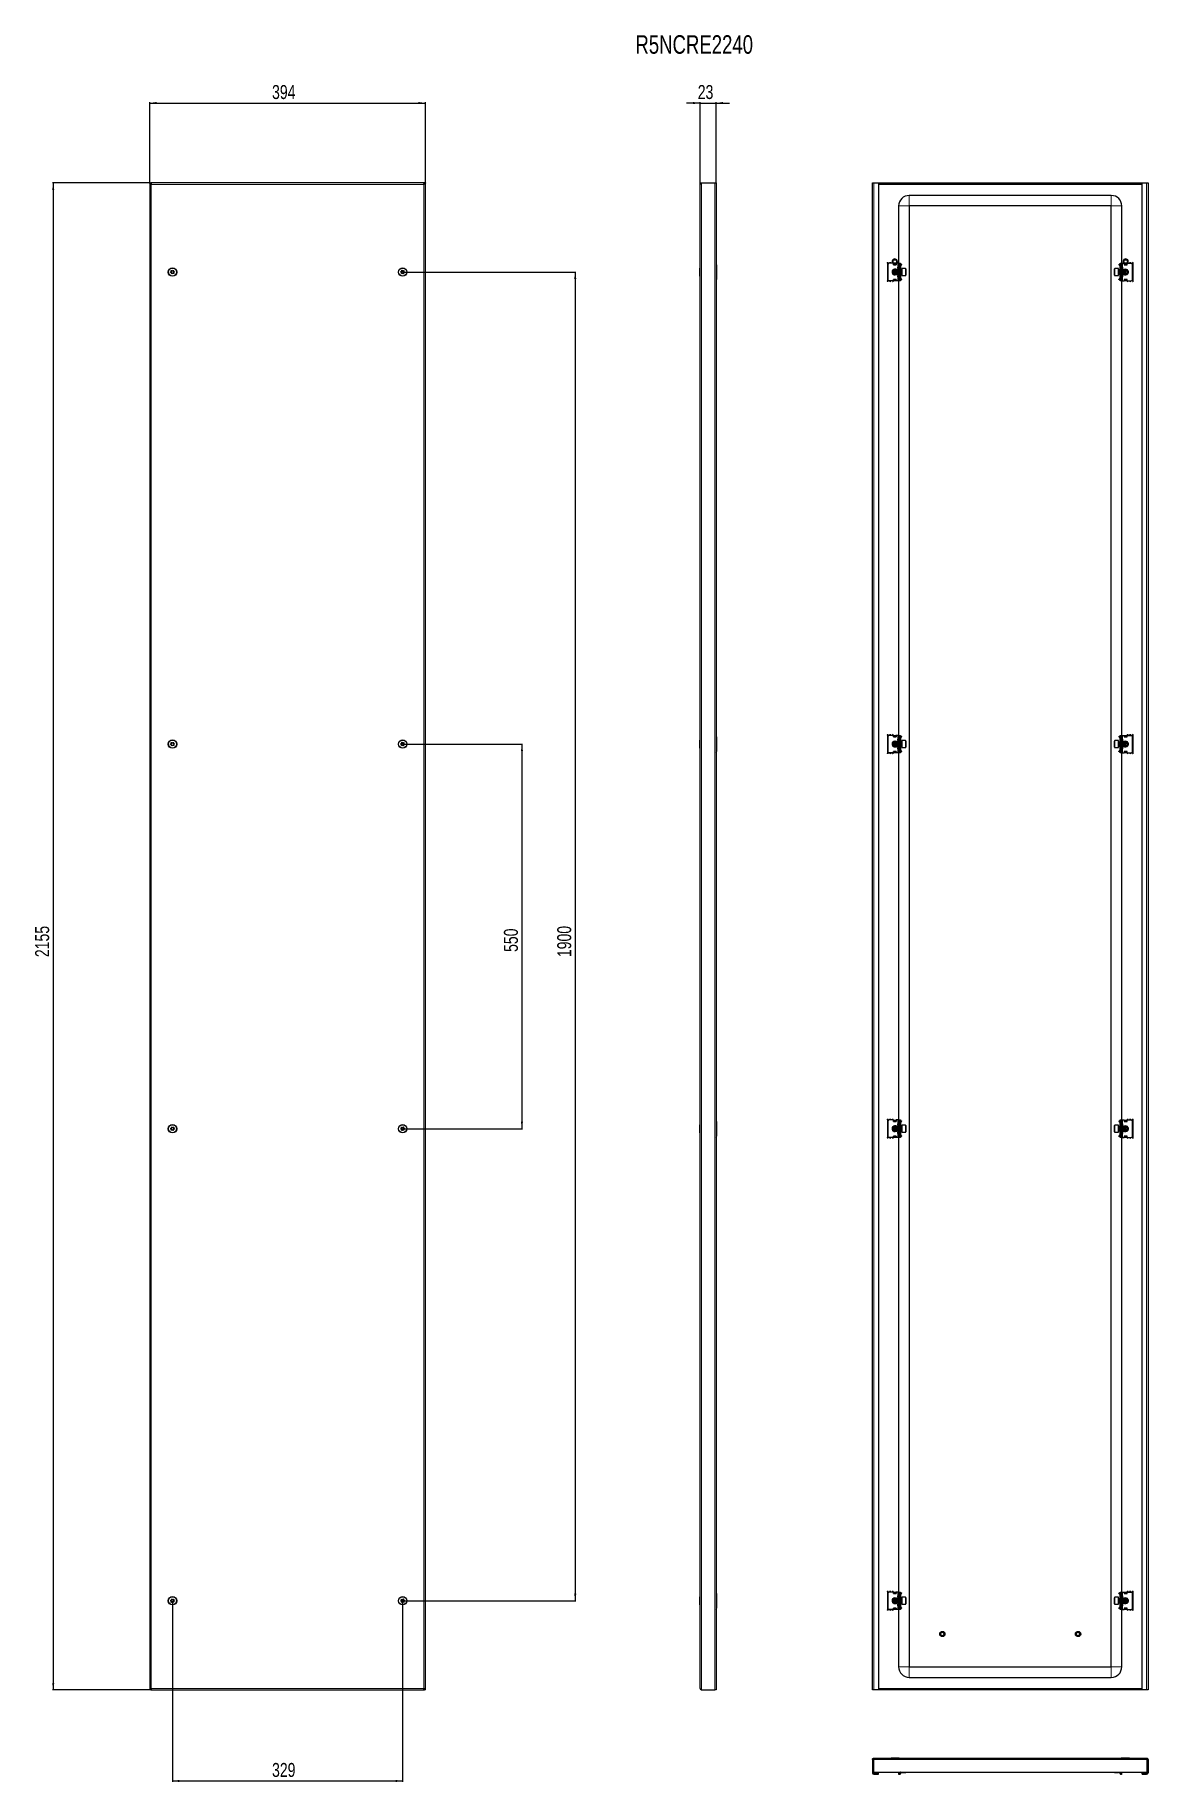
# Model space of a CAD drawing. Header units: millimetres. Extents: x -82 to 1509, y -1292 to 1206.
import ezdxf

# ---------------------------------------------------------------- set-up
doc = ezdxf.new("R2010")
doc.units = ezdxf.units.MM
doc.layers.add('FORMAT', color=7, linetype='Continuous')
doc.styles.add('SLDTEXTSTYLE0', font='TXT', dxfattribs={"width": 0.75})
doc.dimstyles.new('SLDDIMSTYLE0', dxfattribs={"dimtxt": 20, "dimasz": 10, "dimexe": 0, "dimexo": 0.0625, "dimgap": 5, "dimtad": 2, "dimdec": 1, "dimrnd": 1e-09, "dimzin": 12, "dimdsep": 46, "dimtxsty": 'SLDTEXTSTYLE0', "dimsah": 1, "dimcen": 0.09, "dimadec": 0, "dimazin": 3, "dimtfac": 1, "dimtmove": 0, "dimatfit": 0, "dimfxl": 0, "dimfrac": 2, "dimtolj": 1, "dimtzin": 12, "dimarcsym": 0})
doc.dimstyles.new('SLDDIMSTYLE1', dxfattribs={"dimtxt": 20, "dimasz": 10, "dimexe": 0, "dimexo": 0.0625, "dimgap": 5, "dimtad": 2, "dimdec": 1, "dimrnd": 1e-09, "dimzin": 12, "dimdsep": 46, "dimtxsty": 'SLDTEXTSTYLE0', "dimsah": 1, "dimcen": 0.09, "dimadec": 0, "dimazin": 3, "dimtfac": 1, "dimtofl": 0, "dimtmove": 0, "dimatfit": 3, "dimfxl": 0, "dimfrac": 2, "dimtolj": 1, "dimtzin": 12, "dimarcsym": 0})

msp = doc.modelspace()

# ---------------------------------------------------------------- texts
at = {"layer": 'FORMAT', "insert": (776.08, 1205.74), "char_height": 26.458, "attachment_point": 1, "style": 'SLDTEXTSTYLE0'}
msp.add_mtext('R5NCRE2240', dxfattribs=at)

# ---------------------------------------------------------------- blocks, each defined once
blk = doc.blocks.new('_D')
at = {"layer": 'FORMAT'}
for p, q in [((868.5, 1108.8), (849.3, 1108.8)), ((868.5, 992.5), (868.5, 1109.8)), ((868.5, 1108.8), (891.5, 1108.8)), ((891.5, 994.6), (891.5, 1109.8)), ((891.5, 1108.8), (910.7, 1108.8))]:
    blk.add_line(p, q, dxfattribs=at)
for points in [[(868.5, 1108.8), (858.5, 1110.3), (858.5, 1107.2)], [(891.5, 1108.8), (901.5, 1107.2), (901.5, 1110.3)]]:
    blk.add_solid(points, dxfattribs=at)
at = {"layer": 'FORMAT', "insert": (865.2, 1134.5), "char_height": 20, "attachment_point": 1, "style": 'SLDTEXTSTYLE0'}
blk.add_mtext('23', dxfattribs=at)
blk = doc.blocks.new('_D_1')
at = {"layer": 'FORMAT'}
for p, q in [((81.9, 994.6), (-57.1, 994.6)), ((-56.1, 994.6), (-56.1, -1160.4)), ((81.9, -1160.4), (-57.1, -1160.4))]:
    blk.add_line(p, q, dxfattribs=at)
for points in [[(-56.1, 994.6), (-57.6, 984.6), (-54.6, 984.6)], [(-56.1, -1160.4), (-54.6, -1150.4), (-57.6, -1150.4)]]:
    blk.add_solid(points, dxfattribs=at)
at = {"layer": 'FORMAT', "insert": (-81.9, -112.5), "char_height": 20, "attachment_point": 1, "rotation": 90, "style": 'SLDTEXTSTYLE0'}
blk.add_mtext('2155', dxfattribs=at)
blk = doc.blocks.new('_D_2')
at = {"layer": 'FORMAT'}
for p, q in [((81.9, 994.6), (81.9, 1109.8)), ((81.9, 1108.8), (475.9, 1108.8)), ((475.9, 994.6), (475.9, 1109.8))]:
    blk.add_line(p, q, dxfattribs=at)
for points in [[(81.9, 1108.8), (91.9, 1107.2), (91.9, 1110.3)], [(475.9, 1108.8), (465.9, 1110.3), (465.9, 1107.2)]]:
    blk.add_solid(points, dxfattribs=at)
at = {"layer": 'FORMAT', "insert": (256.7, 1134.5), "char_height": 20, "attachment_point": 1, "style": 'SLDTEXTSTYLE0'}
blk.add_mtext('394', dxfattribs=at)
blk = doc.blocks.new('_D_3')
at = {"layer": 'FORMAT'}
for p, q in [((443.4, 867.1), (691.1, 867.1)), ((690.1, 867.1), (690.1, -1032.9)), ((443.4, -1032.9), (691.1, -1032.9))]:
    blk.add_line(p, q, dxfattribs=at)
for points in [[(690.1, 867.1), (688.5, 857.1), (691.6, 857.1)], [(690.1, -1032.9), (691.6, -1022.9), (688.5, -1022.9)]]:
    blk.add_solid(points, dxfattribs=at)
at = {"layer": 'FORMAT', "insert": (664.3, -112.5), "char_height": 20, "attachment_point": 1, "rotation": 90, "style": 'SLDTEXTSTYLE0'}
blk.add_mtext('1900', dxfattribs=at)
blk = doc.blocks.new('_D_4')
at = {"layer": 'FORMAT'}
for p, q in [((114.4, -1032.9), (114.4, -1291.6)), ((443.4, -1032.9), (443.4, -1291.6)), ((114.4, -1290.6), (443.4, -1290.6))]:
    blk.add_line(p, q, dxfattribs=at)
for points in [[(114.4, -1290.6), (124.4, -1292.1), (124.4, -1289)], [(443.4, -1290.6), (433.4, -1289), (433.4, -1292.1)]]:
    blk.add_solid(points, dxfattribs=at)
at = {"layer": 'FORMAT', "insert": (256.7, -1264.8), "char_height": 20, "attachment_point": 1, "style": 'SLDTEXTSTYLE0'}
blk.add_mtext('329', dxfattribs=at)
blk = doc.blocks.new('_D_5')
at = {"layer": 'FORMAT'}
for p, q in [((443.4, 192.1), (614.9, 192.1)), ((613.9, 192.1), (613.9, -357.9)), ((443.4, -357.9), (614.9, -357.9))]:
    blk.add_line(p, q, dxfattribs=at)
for points in [[(613.9, 192.1), (612.4, 182.1), (615.4, 182.1)], [(613.9, -357.9), (615.4, -347.9), (612.4, -347.9)]]:
    blk.add_solid(points, dxfattribs=at)
at = {"layer": 'FORMAT', "insert": (588.1, -105.1), "char_height": 20, "attachment_point": 1, "rotation": 90, "style": 'SLDTEXTSTYLE0'}
blk.add_mtext('550', dxfattribs=at)

# ---------------------------------------------------------------- dimensions: what is measured, and where the dimension line sits
at = {"layer": 'FORMAT'}
for base, p1, p2, dimstyle, picture, middle in [((475.9, 1108.75), (81.9, 994.59), (475.9, 994.59), 'SLDDIMSTYLE1', '_D_2', (278.9, 1108.75)), ((891.5, 1108.75), (868.5, 992.49), (891.5, 994.59), 'SLDDIMSTYLE0', '_D', (880, 1108.75)), ((443.4, -1290.58), (114.4, -1032.91), (443.4, -1032.91), 'SLDDIMSTYLE1', '_D_4', (278.9, -1290.58))]:
    dim = msp.add_linear_dim(base=base, p1=p1, p2=p2, dimstyle=dimstyle, dxfattribs=at)
    dim.commit()
    dim.dimension.update_dxf_attribs({"geometry": picture, "text_midpoint": middle, "dimtype": 160})
for base, p1, p2, picture, middle in [((-56.11, -1160.41), (81.9, 994.59), (81.9, -1160.41), '_D_1', (-56.11, -82.91)), ((690.07, -1032.91), (443.4, 867.09), (443.4, -1032.91), '_D_3', (690.07, -82.91)), ((613.9, -357.91), (443.4, 192.09), (443.4, -357.91), '_D_5', (613.9, -82.91))]:
    dim = msp.add_linear_dim(base=base, p1=p1, p2=p2, angle=90, dimstyle='SLDDIMSTYLE1', dxfattribs=at)
    dim.commit()
    dim.dimension.update_dxf_attribs({"geometry": picture, "text_midpoint": middle, "dimtype": 160})

# ---------------------------------------------------------------- linework, layer by layer
at = {"color": 7, "linetype": 'Continuous', "lineweight": 25}
for p, q in [((81.9, 994.59), (81.9, -1160.41)), ((81.9, 994.59), (83.4, 994.59)), ((83.59, 994.59), (83.4, 994.59)), ((83.6, 993.48), (83.6, 994.59)), ((474.2, 994.59), (83.6, 994.59)), ((474.2, 993.47), (474.2, 994.59)), ((474.4, 994.59), (474.2, 994.59)), ((474.4, 994.59), (475.9, 994.59)), ((475.9, -1160.41), (475.9, 994.59)), ((868.5, -1158.31), (868.5, 992.49)), ((870.6, 994.59), (889.4, 994.59)), ((889.4, 994.59), (891.5, 994.59)), ((891.5, 994.59), (891.5, -1160.41)), ((1114.83, 994.59), (1116.93, 994.59)), ((1114.83, -1160.41), (1114.83, 994.59)), ((1116.93, 994.59), (1123.33, 994.59)), ((1123.33, 994.59), (1123.33, -1160.41)), ((1123.33, 994.59), (1500.33, 994.59)), ((1123.33, 993.09), (1500.33, 993.09)), ((1456.33, 976.59), (1167.33, 976.59)), ((1500.33, -1160.41), (1500.33, 994.59)), ((1500.33, 994.59), (1506.73, 994.59)), ((1506.73, 994.59), (1508.83, 994.59)), ((1508.83, 994.59), (1508.83, -1160.41)), ((1152.33, 961.59), (1152.33, 879.59)), ((1167.33, 961.59), (1167.33, -1127.41)), ((1456.33, 961.59), (1167.33, 961.59)), ((1456.33, -1127.41), (1456.33, 961.59)), ((1471.33, 879.59), (1471.33, 961.59)), ((892, 877.59), (892, 856.59)), ((1136.33, 879.84), (1136.33, 854.34)), ((1136.83, 877.59), (1136.83, 856.59)), ((1144.83, 879.59), (1138.83, 879.59)), ((1144.83, 879.59), (1144.83, 877.59)), ((1145.03, 878.8), (1144.83, 878.91)), ((1144.83, 877.59), (1148.83, 877.59)), ((1145.03, 877.59), (1145.03, 878.8)), ((1145.08, 879.21), (1145.41, 879.44)), ((1145.58, 879.21), (1145.08, 878.85)), ((1145.08, 878.85), (1145.08, 879.21)), ((1145.08, 877.94), (1145.08, 878.85)), ((1145.08, 877.59), (1145.08, 877.94)), ((1145.58, 879.36), (1145.58, 879.21)), ((1145.58, 879.21), (1145.99, 879.21)), ((1147.68, 879.21), (1148.08, 879.21)), ((1148.08, 879.21), (1148.08, 879.36)), ((1148.58, 878.85), (1148.08, 879.21)), ((1148.25, 879.44), (1148.58, 879.21)), ((1148.58, 879.21), (1148.58, 878.85)), ((1148.83, 878.91), (1148.58, 878.77)), ((1148.58, 878.85), (1148.58, 877.94)), ((1148.58, 877.94), (1148.58, 877.59)), ((1148.83, 877.59), (1148.83, 879.59)), ((1151.33, 879.59), (1148.83, 879.59)), ((1152.83, 879.59), (1151.33, 879.59)), ((1152.83, 877.59), (1152.83, 879.59)), ((1152.83, 879.59), (1154.83, 879.59)), ((1152.83, 877.59), (1152.83, 856.59)), ((1153.83, 856.59), (1153.83, 877.59)), ((1154.83, 879.59), (1154.83, 879.32)), ((1154.83, 879.32), (1154.83, 854.85)), ((1154.83, 878.5), (1155.04, 878.29)), ((1155.33, 875.84), (1154.83, 875.84)), ((1155.33, 877.59), (1155.33, 877.13)), ((1155.33, 872.34), (1155.33, 875.84)), ((1155.42, 877.25), (1156.39, 878.23)), ((1155.77, 876.9), (1155.42, 877.25)), ((1155.77, 876.9), (1156.75, 877.87)), ((1156.39, 878.23), (1156.75, 877.87)), ((1467.27, 878.23), (1466.92, 877.87)), ((1467.89, 876.9), (1466.92, 877.87)), ((1468.25, 877.25), (1467.27, 878.23)), ((1467.89, 876.9), (1468.25, 877.25)), ((1468.33, 877.59), (1468.33, 877.19)), ((1468.33, 875.84), (1468.83, 875.84)), ((1468.33, 875.84), (1468.33, 872.34)), ((1468.62, 878.29), (1468.83, 878.5)), ((1468.83, 879.59), (1470.83, 879.59)), ((1468.83, 879.32), (1468.83, 879.59)), ((1468.83, 854.85), (1468.83, 879.32)), ((1469.83, 877.59), (1469.83, 856.59)), ((1470.83, 879.59), (1470.83, 877.59)), ((1470.83, 879.59), (1472.33, 879.59)), ((1470.83, 856.59), (1470.83, 877.59)), ((1472.33, 879.59), (1474.83, 879.59)), ((1474.83, 879.59), (1474.83, 877.59)), ((1475.08, 878.77), (1474.83, 878.91)), ((1474.83, 877.59), (1478.83, 877.59)), ((1475.08, 879.21), (1475.41, 879.44)), ((1475.58, 879.21), (1475.08, 878.85)), ((1475.08, 878.85), (1475.08, 879.21)), ((1475.08, 877.94), (1475.08, 878.85)), ((1475.08, 877.59), (1475.08, 877.94)), ((1475.58, 879.36), (1475.58, 879.21)), ((1475.58, 879.21), (1475.99, 879.21)), ((1477.68, 879.21), (1478.08, 879.21)), ((1478.08, 879.21), (1478.08, 879.36)), ((1478.58, 878.85), (1478.08, 879.21)), ((1478.25, 879.44), (1478.58, 879.21)), ((1478.58, 879.21), (1478.58, 878.85)), ((1478.58, 878.85), (1478.58, 877.94)), ((1478.58, 877.94), (1478.58, 877.59)), ((1478.83, 878.91), (1478.63, 878.8)), ((1478.63, 878.8), (1478.63, 877.59)), ((1478.83, 877.59), (1478.83, 879.59)), ((1478.83, 879.59), (1484.83, 879.59)), ((1486.83, 856.59), (1486.83, 877.59)), ((1487.33, 854.34), (1487.33, 879.84)), ((868.5, 872.87), (868.2, 872.87)), ((868.2, 861.3), (868.2, 872.87)), ((868.2, 861.3), (868.5, 861.3)), ((1144.83, 854.59), (1138.83, 854.59)), ((1144.33, 854.59), (1144.33, 854.34)), ((1148.83, 856.59), (1144.83, 856.59)), ((1144.83, 856.59), (1144.83, 854.59)), ((1144.83, 854.7), (1145.03, 854.7)), ((1145.03, 854.7), (1145.03, 856.59)), ((1145.08, 856.23), (1145.08, 856.59)), ((1145.08, 855.32), (1145.08, 856.23)), ((1145.08, 855.32), (1145.58, 854.96)), ((1145.08, 854.96), (1145.08, 855.32)), ((1145.58, 854.61), (1145.08, 854.96)), ((1148.08, 854.96), (1145.58, 854.96)), ((1145.58, 854.96), (1145.58, 854.61)), ((1148.08, 854.61), (1145.58, 854.61)), ((1146.31, 864.52), (1147.14, 864.33)), ((1147.39, 870.09), (1146.83, 869.53)), ((1146.83, 869.53), (1146.83, 864.64)), ((1146.83, 864.64), (1147.39, 864.09)), ((1147.44, 870.09), (1147.39, 870.09)), ((1147.39, 870.09), (1147.39, 864.09)), ((1147.39, 864.09), (1147.44, 864.09)), ((1147.83, 869.53), (1147.44, 870.09)), ((1147.44, 870.09), (1147.44, 865.94)), ((1147.44, 865.94), (1147.44, 864.09)), ((1147.44, 864.09), (1147.83, 864.64)), ((1147.62, 864.34), (1147.99, 864.41)), ((1148.22, 870.09), (1147.83, 869.53)), ((1147.83, 869.53), (1147.83, 866.15)), ((1147.83, 866.15), (1147.83, 864.64)), ((1147.83, 864.64), (1148.22, 864.09)), ((1148.08, 854.96), (1148.58, 855.32)), ((1148.08, 854.61), (1148.08, 854.96)), ((1148.58, 854.96), (1148.08, 854.61)), ((1148.44, 870.09), (1148.22, 870.09)), ((1148.22, 870.09), (1148.22, 865.94)), ((1148.22, 865.94), (1148.22, 864.09)), ((1148.22, 864.09), (1148.44, 864.09)), ((1148.83, 869.53), (1148.44, 870.09)), ((1148.44, 870.09), (1148.44, 865.94)), ((1148.44, 865.94), (1148.44, 864.09)), ((1148.44, 864.09), (1148.83, 864.64)), ((1148.58, 856.59), (1148.58, 856.23)), ((1148.58, 856.23), (1148.58, 855.32)), ((1148.58, 855.32), (1148.58, 854.96)), ((1148.66, 869.78), (1148.91, 869.64)), ((1148.91, 864.53), (1148.66, 864.4)), ((1149.22, 870.09), (1148.83, 869.53)), ((1148.83, 869.53), (1148.83, 866.15)), ((1148.83, 866.15), (1148.83, 864.64)), ((1148.83, 864.64), (1149.22, 864.09)), ((1148.83, 854.59), (1148.83, 856.59)), ((1151.33, 854.59), (1148.83, 854.59)), ((1149.44, 870.09), (1149.22, 870.09)), ((1149.22, 870.09), (1149.22, 865.94)), ((1149.22, 865.94), (1149.22, 864.09)), ((1149.22, 864.09), (1149.44, 864.09)), ((1149.83, 869.53), (1149.44, 870.09)), ((1149.44, 870.09), (1149.44, 865.94)), ((1149.44, 865.94), (1149.44, 864.09)), ((1149.44, 864.09), (1149.83, 864.64)), ((1150.22, 870.09), (1149.83, 869.53)), ((1149.83, 869.53), (1149.83, 866.15)), ((1149.83, 866.15), (1149.83, 864.64)), ((1149.83, 864.64), (1150.22, 864.09)), ((1150.44, 870.09), (1150.22, 870.09)), ((1150.22, 870.09), (1150.22, 865.94)), ((1150.22, 865.94), (1150.22, 864.09)), ((1150.22, 864.09), (1150.44, 864.09)), ((1150.83, 869.53), (1150.44, 870.09)), ((1150.44, 870.09), (1150.44, 865.94)), ((1150.44, 865.94), (1150.44, 864.09)), ((1150.44, 864.09), (1150.83, 864.64)), ((1150.83, 874.09), (1150.83, 872.09)), ((1151.33, 874.09), (1150.83, 874.09)), ((1150.83, 872.34), (1151.83, 872.34)), ((1150.83, 872.09), (1152.51, 871.12)), ((1152.33, 871.09), (1150.83, 871.09)), ((1150.83, 871.09), (1150.83, 863.09)), ((1150.83, 863.09), (1152.33, 863.09)), ((1152.51, 863.05), (1150.83, 862.09)), ((1150.83, 862.09), (1150.83, 860.09)), ((1151.83, 861.84), (1150.83, 861.84)), ((1150.83, 860.09), (1151.33, 860.09)), ((1152.83, 874.09), (1151.33, 874.09)), ((1151.33, 860.09), (1152.83, 860.09)), ((1152.83, 854.59), (1151.33, 854.59)), ((1151.83, 872.34), (1152.33, 872.34)), ((1152.33, 861.84), (1151.83, 861.84)), ((1152.33, 872.34), (1152.33, 871.22)), ((1152.33, 862.95), (1152.33, 861.84)), ((1152.33, 854.59), (1152.33, 204.59)), ((1152.83, 854.59), (1152.83, 856.59)), ((1154.83, 854.59), (1152.83, 854.59)), ((1155.33, 872.34), (1154.83, 872.34)), ((1155.22, 870.09), (1154.83, 869.53)), ((1154.83, 864.64), (1155.22, 864.09)), ((1154.83, 861.84), (1155.33, 861.84)), ((1155.33, 858.34), (1154.83, 858.34)), ((1155.04, 855.88), (1154.83, 855.67)), ((1154.83, 854.85), (1154.83, 854.59)), ((1155.44, 870.09), (1155.22, 870.09)), ((1155.22, 870.09), (1155.22, 865.94)), ((1155.22, 865.94), (1155.22, 864.09)), ((1155.22, 864.09), (1155.44, 864.09)), ((1155.33, 870.09), (1155.33, 872.34)), ((1155.33, 861.84), (1155.33, 864.09)), ((1155.33, 858.34), (1155.33, 861.84)), ((1155.33, 856.59), (1155.33, 856.98)), ((1155.77, 857.28), (1155.42, 856.92)), ((1155.42, 856.92), (1156.39, 855.95)), ((1155.83, 869.53), (1155.44, 870.09)), ((1155.44, 870.09), (1155.44, 865.94)), ((1155.44, 865.94), (1155.44, 864.09)), ((1155.44, 864.09), (1155.83, 864.64)), ((1155.77, 857.28), (1156.75, 856.3)), ((1156.22, 870.09), (1155.83, 869.53)), ((1155.83, 869.53), (1155.83, 866.15)), ((1155.83, 866.15), (1155.83, 864.64)), ((1155.83, 864.64), (1156.22, 864.09)), ((1156.58, 870.09), (1156.22, 870.09)), ((1156.22, 870.09), (1156.22, 865.94)), ((1156.22, 865.94), (1156.22, 864.09)), ((1156.22, 864.09), (1156.58, 864.09)), ((1156.39, 855.95), (1156.75, 856.3)), ((1162.23, 872.09), (1156.83, 872.09)), ((1156.83, 872.09), (1156.83, 862.09)), ((1156.83, 862.09), (1162.23, 862.09)), ((1162.83, 871.49), (1162.83, 862.69)), ((1460.83, 871.15), (1460.83, 871.49)), ((1460.83, 862.69), (1460.83, 871.15)), ((1466.83, 872.09), (1461.43, 872.09)), ((1461.43, 862.09), (1466.83, 862.09)), ((1466.83, 871.71), (1466.83, 872.09)), ((1466.83, 862.09), (1466.83, 871.71)), ((1467.89, 857.28), (1466.92, 856.3)), ((1467.27, 855.95), (1466.92, 856.3)), ((1467.44, 870.09), (1467.08, 870.09)), ((1467.08, 864.09), (1467.44, 864.09)), ((1468.25, 856.92), (1467.27, 855.95)), ((1467.83, 869.53), (1467.44, 870.09)), ((1467.44, 865.94), (1467.44, 870.09)), ((1467.44, 864.09), (1467.44, 865.94)), ((1467.44, 864.09), (1467.83, 864.64)), ((1468.22, 870.09), (1467.83, 869.53)), ((1467.83, 866.15), (1467.83, 869.53)), ((1467.83, 864.64), (1467.83, 866.15)), ((1467.83, 864.64), (1468.22, 864.09)), ((1467.89, 857.28), (1468.25, 856.92)), ((1468.44, 870.09), (1468.22, 870.09)), ((1468.22, 865.94), (1468.22, 870.09)), ((1468.22, 864.09), (1468.22, 865.94)), ((1468.22, 864.09), (1468.44, 864.09)), ((1468.83, 872.34), (1468.33, 872.34)), ((1468.33, 872.34), (1468.33, 870.09)), ((1468.33, 864.09), (1468.33, 861.84)), ((1468.33, 861.84), (1468.83, 861.84)), ((1468.33, 861.84), (1468.33, 858.34)), ((1468.33, 858.34), (1468.83, 858.34)), ((1468.33, 856.59), (1468.33, 857.05)), ((1468.83, 869.53), (1468.44, 870.09)), ((1468.44, 865.94), (1468.44, 870.09)), ((1468.44, 864.09), (1468.44, 865.94)), ((1468.44, 864.09), (1468.83, 864.64)), ((1468.83, 855.67), (1468.62, 855.88)), ((1468.83, 854.59), (1468.83, 854.85)), ((1470.83, 854.59), (1468.83, 854.59)), ((1472.33, 874.09), (1470.83, 874.09)), ((1470.83, 860.09), (1472.33, 860.09)), ((1470.83, 856.59), (1470.83, 854.59)), ((1470.83, 854.59), (1472.33, 854.59)), ((1471.16, 871.12), (1472.83, 872.09)), ((1472.83, 862.09), (1471.16, 863.05)), ((1471.33, 871.22), (1471.33, 872.34)), ((1471.33, 872.34), (1471.83, 872.34)), ((1472.83, 871.09), (1471.33, 871.09)), ((1471.33, 863.09), (1472.83, 863.09)), ((1471.33, 861.84), (1471.33, 862.95)), ((1471.83, 861.84), (1471.33, 861.84)), ((1471.33, 204.59), (1471.33, 854.59)), ((1471.83, 872.34), (1472.83, 872.34)), ((1472.83, 861.84), (1471.83, 861.84)), ((1472.83, 874.09), (1472.33, 874.09)), ((1472.33, 860.09), (1472.83, 860.09)), ((1472.33, 854.59), (1474.83, 854.59)), ((1472.83, 872.09), (1472.83, 874.09)), ((1472.83, 863.09), (1472.83, 871.09)), ((1473.22, 870.09), (1472.83, 869.53)), ((1472.83, 864.64), (1473.22, 864.09)), ((1472.83, 860.09), (1472.83, 862.09)), ((1473.44, 870.09), (1473.22, 870.09)), ((1473.22, 865.94), (1473.22, 870.09)), ((1473.22, 864.09), (1473.22, 865.94)), ((1473.22, 864.09), (1473.44, 864.09)), ((1473.83, 869.53), (1473.44, 870.09)), ((1473.44, 865.94), (1473.44, 870.09)), ((1473.44, 864.09), (1473.44, 865.94)), ((1473.44, 864.09), (1473.83, 864.64)), ((1474.22, 870.09), (1473.83, 869.53)), ((1473.83, 866.15), (1473.83, 869.53)), ((1473.83, 864.64), (1473.83, 866.15)), ((1473.83, 864.64), (1474.22, 864.09)), ((1474.44, 870.09), (1474.22, 870.09)), ((1474.22, 865.94), (1474.22, 870.09)), ((1474.22, 864.09), (1474.22, 865.94)), ((1474.22, 864.09), (1474.44, 864.09)), ((1474.83, 869.53), (1474.44, 870.09)), ((1474.44, 865.94), (1474.44, 870.09)), ((1474.44, 864.09), (1474.44, 865.94)), ((1474.44, 864.09), (1474.83, 864.64)), ((1474.76, 869.64), (1475, 869.78)), ((1475, 864.4), (1474.76, 864.53)), ((1475.22, 870.09), (1474.83, 869.53)), ((1474.83, 866.15), (1474.83, 869.53)), ((1474.83, 864.64), (1474.83, 866.15)), ((1474.83, 864.64), (1475.22, 864.09)), ((1478.83, 856.59), (1474.83, 856.59)), ((1474.83, 856.59), (1474.83, 854.59)), ((1475.08, 856.23), (1475.08, 856.59)), ((1475.08, 855.32), (1475.08, 856.23)), ((1475.08, 854.96), (1475.08, 855.32)), ((1475.08, 855.32), (1475.58, 854.96)), ((1475.58, 854.61), (1475.08, 854.96)), ((1475.44, 870.09), (1475.22, 870.09)), ((1475.22, 865.94), (1475.22, 870.09)), ((1475.22, 864.09), (1475.22, 865.94)), ((1475.22, 864.09), (1475.44, 864.09)), ((1475.83, 869.53), (1475.44, 870.09)), ((1475.44, 865.94), (1475.44, 870.09)), ((1475.44, 864.09), (1475.44, 865.94)), ((1475.44, 864.09), (1475.83, 864.64)), ((1475.58, 854.96), (1475.58, 854.61)), ((1478.08, 854.96), (1475.58, 854.96)), ((1478.08, 854.61), (1475.58, 854.61)), ((1475.67, 864.41), (1476.04, 864.34)), ((1476.22, 870.09), (1475.83, 869.53)), ((1475.83, 866.15), (1475.83, 869.53)), ((1475.83, 864.64), (1475.83, 866.15)), ((1475.83, 864.64), (1476.22, 864.09)), ((1476.28, 870.09), (1476.22, 870.09)), ((1476.22, 865.94), (1476.22, 870.09)), ((1476.22, 864.09), (1476.22, 865.94)), ((1476.22, 864.09), (1476.28, 864.09)), ((1476.83, 869.53), (1476.28, 870.09)), ((1476.28, 869.86), (1476.28, 870.09)), ((1476.28, 864.09), (1476.28, 869.86)), ((1476.28, 864.09), (1476.83, 864.64)), ((1476.52, 864.33), (1477.35, 864.52)), ((1476.83, 869.35), (1476.83, 869.53)), ((1476.83, 864.64), (1476.83, 869.35)), ((1478.08, 854.96), (1478.58, 855.32)), ((1478.08, 854.61), (1478.08, 854.96)), ((1478.58, 854.96), (1478.08, 854.61)), ((1478.58, 856.59), (1478.58, 856.23)), ((1478.58, 856.23), (1478.58, 855.32)), ((1478.58, 855.32), (1478.58, 854.96)), ((1478.63, 856.59), (1478.63, 854.7)), ((1478.63, 854.7), (1478.83, 854.7)), ((1478.83, 854.59), (1478.83, 856.59)), ((1478.83, 854.59), (1484.83, 854.59)), ((1479.33, 854.34), (1479.33, 854.59)), ((892, 202.59), (892, 181.59)), ((1136.33, 204.84), (1136.33, 179.34)), ((1136.83, 202.59), (1136.83, 181.59)), ((1144.83, 204.59), (1138.83, 204.59)), ((1144.33, 204.84), (1144.33, 204.59)), ((1144.83, 204.59), (1144.83, 202.59)), ((1145.03, 204.47), (1144.83, 204.47)), ((1144.83, 202.59), (1148.83, 202.59)), ((1145.03, 202.59), (1145.03, 204.47)), ((1145.08, 204.21), (1145.58, 204.56)), ((1145.58, 204.21), (1145.08, 203.85)), ((1145.08, 203.85), (1145.08, 204.21)), ((1145.08, 202.94), (1145.08, 203.85)), ((1145.08, 202.59), (1145.08, 202.94)), ((1145.58, 204.56), (1145.58, 204.21)), ((1145.58, 204.56), (1148.08, 204.56)), ((1145.58, 204.21), (1148.08, 204.21)), ((1148.08, 204.21), (1148.08, 204.56)), ((1148.08, 204.56), (1148.58, 204.21)), ((1148.58, 203.85), (1148.08, 204.21)), ((1148.58, 204.21), (1148.58, 203.85)), ((1148.58, 203.85), (1148.58, 202.94)), ((1148.58, 202.94), (1148.58, 202.59)), ((1148.83, 202.59), (1148.83, 204.59)), ((1151.33, 204.59), (1148.83, 204.59)), ((1152.83, 204.59), (1151.33, 204.59)), ((1152.83, 204.59), (1154.83, 204.59)), ((1152.83, 202.59), (1152.83, 204.59)), ((1152.83, 202.59), (1152.83, 181.59)), ((1153.83, 181.59), (1153.83, 202.59)), ((1154.83, 204.59), (1154.83, 204.32)), ((1154.83, 204.32), (1154.83, 179.85)), ((1154.83, 203.5), (1155.04, 203.29)), ((1155.33, 200.84), (1154.83, 200.84)), ((1155.33, 202.59), (1155.33, 202.13)), ((1155.33, 197.34), (1155.33, 200.84)), ((1155.42, 202.25), (1156.39, 203.23)), ((1155.77, 201.9), (1155.42, 202.25)), ((1155.77, 201.9), (1156.75, 202.87)), ((1156.39, 203.23), (1156.75, 202.87)), ((1467.27, 203.23), (1466.92, 202.87)), ((1467.89, 201.9), (1466.92, 202.87)), ((1468.25, 202.25), (1467.27, 203.23)), ((1467.89, 201.9), (1468.25, 202.25)), ((1468.33, 202.59), (1468.33, 202.19)), ((1468.33, 200.84), (1468.83, 200.84)), ((1468.33, 200.84), (1468.33, 197.34)), ((1468.62, 203.29), (1468.83, 203.5)), ((1468.83, 204.59), (1470.83, 204.59)), ((1468.83, 204.32), (1468.83, 204.59)), ((1468.83, 179.85), (1468.83, 204.32)), ((1469.83, 202.59), (1469.83, 181.59)), ((1470.83, 204.59), (1470.83, 202.59)), ((1470.83, 204.59), (1472.33, 204.59)), ((1470.83, 181.59), (1470.83, 202.59)), ((1472.33, 204.59), (1474.83, 204.59)), ((1474.83, 204.59), (1474.83, 202.59)), ((1474.83, 202.59), (1478.83, 202.59)), ((1475.08, 204.21), (1475.58, 204.56)), ((1475.58, 204.21), (1475.08, 203.85)), ((1475.08, 203.85), (1475.08, 204.21)), ((1475.08, 202.94), (1475.08, 203.85)), ((1475.08, 202.59), (1475.08, 202.94)), ((1475.58, 204.56), (1475.58, 204.21)), ((1475.58, 204.56), (1478.08, 204.56)), ((1475.58, 204.21), (1478.08, 204.21)), ((1478.08, 204.21), (1478.08, 204.56)), ((1478.08, 204.56), (1478.58, 204.21)), ((1478.58, 203.85), (1478.08, 204.21)), ((1478.58, 204.21), (1478.58, 203.85)), ((1478.58, 203.85), (1478.58, 202.94)), ((1478.58, 202.94), (1478.58, 202.59)), ((1478.63, 204.47), (1478.63, 202.59)), ((1478.83, 204.47), (1478.63, 204.47)), ((1478.83, 204.59), (1484.83, 204.59)), ((1478.83, 202.59), (1478.83, 204.59)), ((1479.33, 204.59), (1479.33, 204.84)), ((1486.83, 181.59), (1486.83, 202.59)), ((1487.33, 179.34), (1487.33, 204.84)), ((868.5, 197.87), (868.2, 197.87)), ((868.2, 186.3), (868.2, 197.87)), ((868.2, 186.3), (868.5, 186.3)), ((1144.83, 179.59), (1138.83, 179.59)), ((1144.33, 179.59), (1144.33, 179.34)), ((1148.83, 181.59), (1144.83, 181.59)), ((1144.83, 181.59), (1144.83, 179.59)), ((1144.83, 179.7), (1145.03, 179.7)), ((1145.03, 179.7), (1145.03, 181.59)), ((1145.08, 181.23), (1145.08, 181.59)), ((1145.08, 180.32), (1145.08, 181.23)), ((1145.08, 180.32), (1145.58, 179.96)), ((1145.08, 179.96), (1145.08, 180.32)), ((1145.58, 179.61), (1145.08, 179.96)), ((1148.08, 179.96), (1145.58, 179.96)), ((1145.58, 179.96), (1145.58, 179.61)), ((1148.08, 179.61), (1145.58, 179.61)), ((1146.31, 189.52), (1147.14, 189.33)), ((1147.39, 195.09), (1146.83, 194.53)), ((1146.83, 194.53), (1146.83, 189.64)), ((1146.83, 189.64), (1147.39, 189.09)), ((1147.44, 195.09), (1147.39, 195.09)), ((1147.39, 195.09), (1147.39, 189.09)), ((1147.39, 189.09), (1147.44, 189.09)), ((1147.83, 194.53), (1147.44, 195.09)), ((1147.44, 195.09), (1147.44, 190.94)), ((1147.44, 190.94), (1147.44, 189.09)), ((1147.44, 189.09), (1147.83, 189.64)), ((1147.62, 189.34), (1147.99, 189.41)), ((1148.22, 195.09), (1147.83, 194.53)), ((1147.83, 194.53), (1147.83, 191.15)), ((1147.83, 191.15), (1147.83, 189.64)), ((1147.83, 189.64), (1148.22, 189.09)), ((1148.08, 179.96), (1148.58, 180.32)), ((1148.08, 179.61), (1148.08, 179.96)), ((1148.58, 179.96), (1148.08, 179.61)), ((1148.44, 195.09), (1148.22, 195.09)), ((1148.22, 195.09), (1148.22, 190.94)), ((1148.22, 190.94), (1148.22, 189.09)), ((1148.22, 189.09), (1148.44, 189.09)), ((1148.83, 194.53), (1148.44, 195.09)), ((1148.44, 195.09), (1148.44, 190.94)), ((1148.44, 190.94), (1148.44, 189.09)), ((1148.44, 189.09), (1148.83, 189.64)), ((1148.58, 181.59), (1148.58, 181.23)), ((1148.58, 181.23), (1148.58, 180.32)), ((1148.58, 180.32), (1148.58, 179.96)), ((1148.66, 194.78), (1148.91, 194.64)), ((1148.91, 189.53), (1148.66, 189.4)), ((1149.22, 195.09), (1148.83, 194.53)), ((1148.83, 194.53), (1148.83, 191.15)), ((1148.83, 191.15), (1148.83, 189.64)), ((1148.83, 189.64), (1149.22, 189.09)), ((1148.83, 179.59), (1148.83, 181.59)), ((1151.33, 179.59), (1148.83, 179.59)), ((1149.44, 195.09), (1149.22, 195.09)), ((1149.22, 195.09), (1149.22, 190.94)), ((1149.22, 190.94), (1149.22, 189.09)), ((1149.22, 189.09), (1149.44, 189.09)), ((1149.83, 194.53), (1149.44, 195.09)), ((1149.44, 195.09), (1149.44, 190.94)), ((1149.44, 190.94), (1149.44, 189.09)), ((1149.44, 189.09), (1149.83, 189.64)), ((1150.22, 195.09), (1149.83, 194.53)), ((1149.83, 194.53), (1149.83, 191.15)), ((1149.83, 191.15), (1149.83, 189.64)), ((1149.83, 189.64), (1150.22, 189.09)), ((1150.44, 195.09), (1150.22, 195.09)), ((1150.22, 195.09), (1150.22, 190.94)), ((1150.22, 190.94), (1150.22, 189.09)), ((1150.22, 189.09), (1150.44, 189.09)), ((1150.83, 194.53), (1150.44, 195.09)), ((1150.44, 195.09), (1150.44, 190.94)), ((1150.44, 190.94), (1150.44, 189.09)), ((1150.44, 189.09), (1150.83, 189.64)), ((1150.83, 199.09), (1150.83, 197.09)), ((1151.33, 199.09), (1150.83, 199.09)), ((1150.83, 197.34), (1151.83, 197.34)), ((1150.83, 197.09), (1152.51, 196.12)), ((1152.33, 196.09), (1150.83, 196.09)), ((1150.83, 196.09), (1150.83, 188.09)), ((1150.83, 188.09), (1152.33, 188.09)), ((1152.51, 188.05), (1150.83, 187.09)), ((1150.83, 187.09), (1150.83, 185.09)), ((1151.83, 186.84), (1150.83, 186.84)), ((1150.83, 185.09), (1151.33, 185.09)), ((1152.83, 199.09), (1151.33, 199.09)), ((1151.33, 185.09), (1152.83, 185.09)), ((1152.83, 179.59), (1151.33, 179.59)), ((1151.83, 197.34), (1152.33, 197.34)), ((1152.33, 186.84), (1151.83, 186.84)), ((1152.33, 197.34), (1152.33, 196.22)), ((1152.33, 187.95), (1152.33, 186.84)), ((1152.33, 179.59), (1152.33, -345.41)), ((1152.83, 179.59), (1152.83, 181.59)), ((1154.83, 179.59), (1152.83, 179.59)), ((1155.33, 197.34), (1154.83, 197.34)), ((1155.22, 195.09), (1154.83, 194.53)), ((1154.83, 189.64), (1155.22, 189.09)), ((1154.83, 186.84), (1155.33, 186.84)), ((1155.33, 183.34), (1154.83, 183.34)), ((1155.04, 180.88), (1154.83, 180.67)), ((1154.83, 179.85), (1154.83, 179.59)), ((1155.44, 195.09), (1155.22, 195.09)), ((1155.22, 195.09), (1155.22, 190.94)), ((1155.22, 190.94), (1155.22, 189.09)), ((1155.22, 189.09), (1155.44, 189.09)), ((1155.33, 195.09), (1155.33, 197.34)), ((1155.33, 186.84), (1155.33, 189.09)), ((1155.33, 183.34), (1155.33, 186.84)), ((1155.33, 181.59), (1155.33, 181.98)), ((1155.77, 182.28), (1155.42, 181.92)), ((1155.42, 181.92), (1156.39, 180.95)), ((1155.83, 194.53), (1155.44, 195.09)), ((1155.44, 195.09), (1155.44, 190.94)), ((1155.44, 190.94), (1155.44, 189.09)), ((1155.44, 189.09), (1155.83, 189.64)), ((1155.77, 182.28), (1156.75, 181.3)), ((1156.22, 195.09), (1155.83, 194.53)), ((1155.83, 194.53), (1155.83, 191.15)), ((1155.83, 191.15), (1155.83, 189.64)), ((1155.83, 189.64), (1156.22, 189.09)), ((1156.58, 195.09), (1156.22, 195.09)), ((1156.22, 195.09), (1156.22, 190.94)), ((1156.22, 190.94), (1156.22, 189.09)), ((1156.22, 189.09), (1156.58, 189.09)), ((1156.39, 180.95), (1156.75, 181.3)), ((1162.23, 197.09), (1156.83, 197.09)), ((1156.83, 197.09), (1156.83, 187.09)), ((1156.83, 187.09), (1162.23, 187.09)), ((1162.83, 196.49), (1162.83, 187.69)), ((1460.83, 196.15), (1460.83, 196.49)), ((1460.83, 187.69), (1460.83, 196.15)), ((1466.83, 197.09), (1461.43, 197.09)), ((1461.43, 187.09), (1466.83, 187.09)), ((1466.83, 196.71), (1466.83, 197.09)), ((1466.83, 187.09), (1466.83, 196.71)), ((1467.89, 182.28), (1466.92, 181.3)), ((1467.27, 180.95), (1466.92, 181.3)), ((1467.44, 195.09), (1467.08, 195.09)), ((1467.08, 189.09), (1467.44, 189.09)), ((1468.25, 181.92), (1467.27, 180.95)), ((1467.83, 194.53), (1467.44, 195.09)), ((1467.44, 190.94), (1467.44, 195.09)), ((1467.44, 189.09), (1467.44, 190.94)), ((1467.44, 189.09), (1467.83, 189.64)), ((1468.22, 195.09), (1467.83, 194.53)), ((1467.83, 191.15), (1467.83, 194.53)), ((1467.83, 189.64), (1467.83, 191.15)), ((1467.83, 189.64), (1468.22, 189.09)), ((1467.89, 182.28), (1468.25, 181.92)), ((1468.44, 195.09), (1468.22, 195.09)), ((1468.22, 190.94), (1468.22, 195.09)), ((1468.22, 189.09), (1468.22, 190.94)), ((1468.22, 189.09), (1468.44, 189.09)), ((1468.83, 197.34), (1468.33, 197.34)), ((1468.33, 197.34), (1468.33, 195.09)), ((1468.33, 189.09), (1468.33, 186.84)), ((1468.33, 186.84), (1468.33, 183.34)), ((1468.33, 186.84), (1468.83, 186.84)), ((1468.33, 183.34), (1468.83, 183.34)), ((1468.33, 181.59), (1468.33, 182.05)), ((1468.83, 194.53), (1468.44, 195.09)), ((1468.44, 190.94), (1468.44, 195.09)), ((1468.44, 189.09), (1468.44, 190.94)), ((1468.44, 189.09), (1468.83, 189.64)), ((1468.83, 180.67), (1468.62, 180.88)), ((1468.83, 179.59), (1468.83, 179.85)), ((1470.83, 179.59), (1468.83, 179.59)), ((1472.33, 199.09), (1470.83, 199.09)), ((1470.83, 185.09), (1472.33, 185.09)), ((1470.83, 181.59), (1470.83, 179.59)), ((1470.83, 179.59), (1472.33, 179.59)), ((1471.16, 196.12), (1472.83, 197.09)), ((1472.83, 187.09), (1471.16, 188.05)), ((1471.33, 196.22), (1471.33, 197.34)), ((1471.33, 197.34), (1471.83, 197.34)), ((1472.83, 196.09), (1471.33, 196.09)), ((1471.33, 188.09), (1472.83, 188.09)), ((1471.33, 186.84), (1471.33, 187.95)), ((1471.83, 186.84), (1471.33, 186.84)), ((1471.33, -345.41), (1471.33, 179.59)), ((1471.83, 197.34), (1472.83, 197.34)), ((1472.83, 186.84), (1471.83, 186.84)), ((1472.83, 199.09), (1472.33, 199.09)), ((1472.33, 185.09), (1472.83, 185.09)), ((1472.33, 179.59), (1474.83, 179.59)), ((1472.83, 197.09), (1472.83, 199.09)), ((1472.83, 188.09), (1472.83, 196.09)), ((1473.22, 195.09), (1472.83, 194.53)), ((1472.83, 189.64), (1473.22, 189.09)), ((1472.83, 185.09), (1472.83, 187.09)), ((1473.44, 195.09), (1473.22, 195.09)), ((1473.22, 190.94), (1473.22, 195.09)), ((1473.22, 189.09), (1473.22, 190.94)), ((1473.22, 189.09), (1473.44, 189.09)), ((1473.83, 194.53), (1473.44, 195.09)), ((1473.44, 190.94), (1473.44, 195.09)), ((1473.44, 189.09), (1473.44, 190.94)), ((1473.44, 189.09), (1473.83, 189.64)), ((1474.22, 195.09), (1473.83, 194.53)), ((1473.83, 191.15), (1473.83, 194.53)), ((1473.83, 189.64), (1473.83, 191.15)), ((1473.83, 189.64), (1474.22, 189.09)), ((1474.44, 195.09), (1474.22, 195.09)), ((1474.22, 190.94), (1474.22, 195.09)), ((1474.22, 189.09), (1474.22, 190.94)), ((1474.22, 189.09), (1474.44, 189.09)), ((1474.83, 194.53), (1474.44, 195.09)), ((1474.44, 190.94), (1474.44, 195.09)), ((1474.44, 189.09), (1474.44, 190.94)), ((1474.44, 189.09), (1474.83, 189.64)), ((1474.76, 194.64), (1475, 194.78)), ((1475, 189.4), (1474.76, 189.53)), ((1475.22, 195.09), (1474.83, 194.53)), ((1474.83, 191.15), (1474.83, 194.53)), ((1474.83, 189.64), (1474.83, 191.15)), ((1474.83, 189.64), (1475.22, 189.09)), ((1478.83, 181.59), (1474.83, 181.59)), ((1474.83, 181.59), (1474.83, 179.59)), ((1475.08, 181.23), (1475.08, 181.59)), ((1475.08, 180.32), (1475.08, 181.23)), ((1475.08, 180.32), (1475.58, 179.96)), ((1475.08, 179.96), (1475.08, 180.32)), ((1475.58, 179.61), (1475.08, 179.96)), ((1475.44, 195.09), (1475.22, 195.09)), ((1475.22, 190.94), (1475.22, 195.09)), ((1475.22, 189.09), (1475.22, 190.94)), ((1475.22, 189.09), (1475.44, 189.09)), ((1475.83, 194.53), (1475.44, 195.09)), ((1475.44, 190.94), (1475.44, 195.09)), ((1475.44, 189.09), (1475.44, 190.94)), ((1475.44, 189.09), (1475.83, 189.64)), ((1478.08, 179.96), (1475.58, 179.96)), ((1475.58, 179.96), (1475.58, 179.61)), ((1478.08, 179.61), (1475.58, 179.61)), ((1475.67, 189.41), (1476.04, 189.34)), ((1476.22, 195.09), (1475.83, 194.53)), ((1475.83, 191.15), (1475.83, 194.53)), ((1475.83, 189.64), (1475.83, 191.15)), ((1475.83, 189.64), (1476.22, 189.09)), ((1476.28, 195.09), (1476.22, 195.09)), ((1476.22, 190.94), (1476.22, 195.09)), ((1476.22, 189.09), (1476.22, 190.94)), ((1476.22, 189.09), (1476.28, 189.09)), ((1476.83, 194.53), (1476.28, 195.09)), ((1476.28, 194.86), (1476.28, 195.09)), ((1476.28, 189.09), (1476.28, 194.86)), ((1476.28, 189.09), (1476.83, 189.64)), ((1476.52, 189.33), (1477.35, 189.52)), ((1476.83, 194.35), (1476.83, 194.53)), ((1476.83, 189.64), (1476.83, 194.35)), ((1478.08, 179.96), (1478.58, 180.32)), ((1478.08, 179.61), (1478.08, 179.96)), ((1478.58, 179.96), (1478.08, 179.61)), ((1478.58, 181.59), (1478.58, 181.23)), ((1478.58, 181.23), (1478.58, 180.32)), ((1478.58, 180.32), (1478.58, 179.96)), ((1478.63, 181.59), (1478.63, 179.7)), ((1478.63, 179.7), (1478.83, 179.7)), ((1478.83, 179.59), (1478.83, 181.59)), ((1478.83, 179.59), (1484.83, 179.59)), ((1479.33, 179.34), (1479.33, 179.59)), ((892, -347.41), (892, -368.41)), ((1136.33, -345.16), (1136.33, -370.66)), ((1136.83, -347.41), (1136.83, -368.41)), ((1144.83, -345.41), (1138.83, -345.41)), ((1144.33, -345.16), (1144.33, -345.41)), ((1144.83, -345.41), (1144.83, -347.41)), ((1145.03, -345.53), (1144.83, -345.53)), ((1144.83, -347.41), (1148.83, -347.41)), ((1145.03, -347.41), (1145.03, -345.53)), ((1145.08, -345.79), (1145.58, -345.44)), ((1145.58, -345.79), (1145.08, -346.15)), ((1145.08, -346.15), (1145.08, -345.79)), ((1145.08, -347.06), (1145.08, -346.15)), ((1145.08, -347.41), (1145.08, -347.06)), ((1145.58, -345.44), (1145.58, -345.79)), ((1145.58, -345.44), (1148.08, -345.44)), ((1145.58, -345.79), (1148.08, -345.79)), ((1148.08, -345.79), (1148.08, -345.44)), ((1148.08, -345.44), (1148.58, -345.79)), ((1148.58, -346.15), (1148.08, -345.79)), ((1148.58, -345.79), (1148.58, -346.15)), ((1148.58, -346.15), (1148.58, -347.06)), ((1148.58, -347.06), (1148.58, -347.41)), ((1148.83, -347.41), (1148.83, -345.41)), ((1151.33, -345.41), (1148.83, -345.41)), ((1152.83, -345.41), (1151.33, -345.41)), ((1152.83, -347.41), (1152.83, -345.41)), ((1152.83, -345.41), (1154.83, -345.41)), ((1152.83, -347.41), (1152.83, -368.41)), ((1153.83, -368.41), (1153.83, -347.41)), ((1154.83, -345.41), (1154.83, -345.68)), ((1154.83, -345.68), (1154.83, -370.15)), ((1154.83, -346.5), (1155.04, -346.71)), ((1155.33, -349.16), (1154.83, -349.16)), ((1155.33, -347.41), (1155.33, -347.87)), ((1155.33, -352.66), (1155.33, -349.16)), ((1155.42, -347.75), (1156.39, -346.77)), ((1155.77, -348.1), (1155.42, -347.75)), ((1155.77, -348.1), (1156.75, -347.13)), ((1156.39, -346.77), (1156.75, -347.13)), ((1467.27, -346.77), (1466.92, -347.13)), ((1467.89, -348.1), (1466.92, -347.13)), ((1468.25, -347.75), (1467.27, -346.77)), ((1467.89, -348.1), (1468.25, -347.75)), ((1468.33, -347.41), (1468.33, -347.81)), ((1468.33, -349.16), (1468.83, -349.16)), ((1468.33, -349.16), (1468.33, -352.66)), ((1468.62, -346.71), (1468.83, -346.5)), ((1468.83, -345.41), (1470.83, -345.41)), ((1468.83, -345.68), (1468.83, -345.41)), ((1468.83, -370.15), (1468.83, -345.68)), ((1469.83, -347.41), (1469.83, -368.41)), ((1470.83, -345.41), (1470.83, -347.41)), ((1470.83, -345.41), (1472.33, -345.41)), ((1470.83, -368.41), (1470.83, -347.41)), ((1472.33, -345.41), (1474.83, -345.41)), ((1474.83, -345.41), (1474.83, -347.41)), ((1474.83, -347.41), (1478.83, -347.41)), ((1475.08, -345.79), (1475.58, -345.44)), ((1475.58, -345.79), (1475.08, -346.15)), ((1475.08, -346.15), (1475.08, -345.79)), ((1475.08, -347.06), (1475.08, -346.15)), ((1475.08, -347.41), (1475.08, -347.06)), ((1475.58, -345.44), (1475.58, -345.79)), ((1475.58, -345.44), (1478.08, -345.44)), ((1475.58, -345.79), (1478.08, -345.79)), ((1478.08, -345.79), (1478.08, -345.44)), ((1478.08, -345.44), (1478.58, -345.79)), ((1478.58, -346.15), (1478.08, -345.79)), ((1478.58, -345.79), (1478.58, -346.15)), ((1478.58, -346.15), (1478.58, -347.06)), ((1478.58, -347.06), (1478.58, -347.41)), ((1478.63, -345.53), (1478.63, -347.41)), ((1478.83, -345.53), (1478.63, -345.53)), ((1478.83, -345.41), (1484.83, -345.41)), ((1478.83, -347.41), (1478.83, -345.41)), ((1479.33, -345.41), (1479.33, -345.16)), ((1486.83, -368.41), (1486.83, -347.41)), ((1487.33, -370.66), (1487.33, -345.16)), ((868.5, -352.13), (868.2, -352.13)), ((868.2, -360.06), (868.2, -352.13)), ((868.2, -363.7), (868.2, -360.06)), ((868.2, -363.7), (868.5, -363.7)), ((1144.83, -370.41), (1138.83, -370.41)), ((1144.33, -370.41), (1144.33, -370.66)), ((1148.83, -368.41), (1144.83, -368.41)), ((1144.83, -368.41), (1144.83, -370.41)), ((1144.83, -370.3), (1145.03, -370.3)), ((1145.03, -370.3), (1145.03, -368.41)), ((1145.08, -368.77), (1145.08, -368.41)), ((1145.08, -369.68), (1145.08, -368.77)), ((1145.08, -369.68), (1145.58, -370.04)), ((1145.08, -370.04), (1145.08, -369.68)), ((1145.58, -370.39), (1145.08, -370.04)), ((1148.08, -370.04), (1145.58, -370.04)), ((1145.58, -370.04), (1145.58, -370.39)), ((1148.08, -370.39), (1145.58, -370.39)), ((1147.14, -355.16), (1146.31, -355.35)), ((1147.39, -354.91), (1146.83, -355.47)), ((1146.83, -355.47), (1146.83, -360.17)), ((1146.83, -360.17), (1146.83, -360.36)), ((1146.83, -360.36), (1147.39, -360.91)), ((1147.44, -354.91), (1147.39, -354.91)), ((1147.39, -354.91), (1147.39, -360.69)), ((1147.39, -360.69), (1147.39, -360.91)), ((1147.39, -360.91), (1147.44, -360.91)), ((1147.83, -355.47), (1147.44, -354.91)), ((1147.44, -354.91), (1147.44, -356.77)), ((1147.44, -356.77), (1147.44, -360.91)), ((1147.44, -360.91), (1147.83, -360.36)), ((1147.99, -355.24), (1147.62, -355.17)), ((1148.22, -354.91), (1147.83, -355.47)), ((1147.83, -355.47), (1147.83, -356.98)), ((1147.83, -356.98), (1147.83, -360.36)), ((1147.83, -360.36), (1148.22, -360.91)), ((1148.08, -370.04), (1148.58, -369.68)), ((1148.08, -370.39), (1148.08, -370.04)), ((1148.58, -370.04), (1148.08, -370.39)), ((1148.44, -354.91), (1148.22, -354.91)), ((1148.22, -354.91), (1148.22, -356.77)), ((1148.22, -356.77), (1148.22, -360.91)), ((1148.22, -360.91), (1148.44, -360.91)), ((1148.83, -355.47), (1148.44, -354.91)), ((1148.44, -354.91), (1148.44, -356.77)), ((1148.44, -356.77), (1148.44, -360.91)), ((1148.44, -360.91), (1148.83, -360.36)), ((1148.58, -368.41), (1148.58, -368.77)), ((1148.58, -368.77), (1148.58, -369.68)), ((1148.58, -369.68), (1148.58, -370.04)), ((1148.66, -355.22), (1148.91, -355.36)), ((1148.91, -360.47), (1148.66, -360.6)), ((1149.22, -354.91), (1148.83, -355.47)), ((1148.83, -355.47), (1148.83, -356.98)), ((1148.83, -356.98), (1148.83, -360.36)), ((1148.83, -360.36), (1149.22, -360.91)), ((1148.83, -370.41), (1148.83, -368.41)), ((1151.33, -370.41), (1148.83, -370.41)), ((1149.44, -354.91), (1149.22, -354.91)), ((1149.22, -354.91), (1149.22, -356.77)), ((1149.22, -356.77), (1149.22, -360.91)), ((1149.22, -360.91), (1149.44, -360.91)), ((1149.83, -355.47), (1149.44, -354.91)), ((1149.44, -354.91), (1149.44, -356.77)), ((1149.44, -356.77), (1149.44, -360.91)), ((1149.44, -360.91), (1149.83, -360.36)), ((1150.22, -354.91), (1149.83, -355.47)), ((1149.83, -355.47), (1149.83, -356.98)), ((1149.83, -356.98), (1149.83, -360.36)), ((1149.83, -360.36), (1150.22, -360.91)), ((1150.44, -354.91), (1150.22, -354.91)), ((1150.22, -354.91), (1150.22, -356.77)), ((1150.22, -356.77), (1150.22, -360.91)), ((1150.22, -360.91), (1150.44, -360.91)), ((1150.83, -355.47), (1150.44, -354.91)), ((1150.44, -354.91), (1150.44, -356.77)), ((1150.44, -356.77), (1150.44, -360.91)), ((1150.44, -360.91), (1150.83, -360.36)), ((1150.83, -350.91), (1150.83, -352.91)), ((1151.33, -350.91), (1150.83, -350.91)), ((1150.83, -352.66), (1151.83, -352.66)), ((1150.83, -352.91), (1152.51, -353.88)), ((1152.33, -353.91), (1150.83, -353.91)), ((1150.83, -353.91), (1150.83, -361.91)), ((1150.83, -361.91), (1152.33, -361.91)), ((1152.51, -361.95), (1150.83, -362.91)), ((1150.83, -362.91), (1150.83, -364.91)), ((1151.83, -363.16), (1150.83, -363.16)), ((1150.83, -364.91), (1151.33, -364.91)), ((1152.83, -350.91), (1151.33, -350.91)), ((1151.33, -364.91), (1152.83, -364.91)), ((1152.83, -370.41), (1151.33, -370.41)), ((1151.83, -352.66), (1152.33, -352.66)), ((1152.33, -363.16), (1151.83, -363.16)), ((1152.33, -352.66), (1152.33, -353.78)), ((1152.33, -362.05), (1152.33, -363.16)), ((1152.33, -370.41), (1152.33, -1020.41)), ((1152.83, -370.41), (1152.83, -368.41)), ((1154.83, -370.41), (1152.83, -370.41)), ((1155.33, -352.66), (1154.83, -352.66)), ((1155.22, -354.91), (1154.83, -355.47)), ((1154.83, -360.36), (1155.22, -360.91)), ((1154.83, -363.16), (1155.33, -363.16)), ((1155.33, -366.66), (1154.83, -366.66)), ((1155.04, -369.12), (1154.83, -369.33)), ((1154.83, -370.15), (1154.83, -370.41)), ((1155.44, -354.91), (1155.22, -354.91)), ((1155.22, -354.91), (1155.22, -356.77)), ((1155.22, -356.77), (1155.22, -360.91)), ((1155.22, -360.91), (1155.44, -360.91)), ((1155.33, -354.91), (1155.33, -352.66)), ((1155.33, -363.16), (1155.33, -360.91)), ((1155.33, -366.66), (1155.33, -363.16)), ((1155.33, -368.41), (1155.33, -368.02)), ((1155.77, -367.72), (1155.42, -368.08)), ((1155.42, -368.08), (1156.39, -369.05)), ((1155.83, -355.47), (1155.44, -354.91)), ((1155.44, -354.91), (1155.44, -356.77)), ((1155.44, -356.77), (1155.44, -360.91)), ((1155.44, -360.91), (1155.83, -360.36)), ((1155.77, -367.72), (1156.75, -368.7)), ((1156.22, -354.91), (1155.83, -355.47)), ((1155.83, -355.47), (1155.83, -356.98)), ((1155.83, -356.98), (1155.83, -360.36)), ((1155.83, -360.36), (1156.22, -360.91)), ((1156.58, -354.91), (1156.22, -354.91)), ((1156.22, -354.91), (1156.22, -356.77)), ((1156.22, -356.77), (1156.22, -360.91)), ((1156.22, -360.91), (1156.58, -360.91)), ((1156.39, -369.05), (1156.75, -368.7)), ((1162.23, -352.91), (1156.83, -352.91)), ((1156.83, -352.91), (1156.83, -362.54)), ((1156.83, -362.54), (1156.83, -362.91)), ((1156.83, -362.91), (1162.23, -362.91)), ((1162.83, -353.51), (1162.83, -361.98)), ((1162.83, -361.98), (1162.83, -362.31)), ((1460.83, -362.31), (1460.83, -353.51)), ((1466.83, -352.91), (1461.43, -352.91)), ((1461.43, -362.91), (1466.83, -362.91)), ((1466.83, -362.91), (1466.83, -352.91)), ((1467.89, -367.72), (1466.92, -368.7)), ((1467.27, -369.05), (1466.92, -368.7)), ((1467.44, -354.91), (1467.08, -354.91)), ((1467.08, -360.91), (1467.44, -360.91)), ((1468.25, -368.08), (1467.27, -369.05)), ((1467.83, -355.47), (1467.44, -354.91)), ((1467.44, -356.77), (1467.44, -354.91)), ((1467.44, -360.91), (1467.44, -356.77)), ((1467.44, -360.91), (1467.83, -360.36)), ((1468.22, -354.91), (1467.83, -355.47)), ((1467.83, -356.98), (1467.83, -355.47)), ((1467.83, -360.36), (1467.83, -356.98)), ((1467.83, -360.36), (1468.22, -360.91)), ((1467.89, -367.72), (1468.25, -368.08)), ((1468.44, -354.91), (1468.22, -354.91)), ((1468.22, -356.77), (1468.22, -354.91)), ((1468.22, -360.91), (1468.22, -356.77)), ((1468.22, -360.91), (1468.44, -360.91)), ((1468.83, -352.66), (1468.33, -352.66)), ((1468.33, -352.66), (1468.33, -354.91)), ((1468.33, -360.91), (1468.33, -363.16)), ((1468.33, -363.16), (1468.83, -363.16)), ((1468.33, -363.16), (1468.33, -366.66)), ((1468.33, -366.66), (1468.83, -366.66)), ((1468.33, -368.41), (1468.33, -367.95)), ((1468.83, -355.47), (1468.44, -354.91)), ((1468.44, -356.77), (1468.44, -354.91)), ((1468.44, -360.91), (1468.44, -356.77)), ((1468.44, -360.91), (1468.83, -360.36)), ((1468.83, -369.33), (1468.62, -369.12)), ((1468.83, -370.41), (1468.83, -370.15)), ((1470.83, -370.41), (1468.83, -370.41)), ((1472.33, -350.91), (1470.83, -350.91)), ((1470.83, -364.91), (1472.33, -364.91)), ((1470.83, -368.41), (1470.83, -370.41)), ((1470.83, -370.41), (1472.33, -370.41)), ((1471.16, -353.88), (1472.83, -352.91)), ((1472.83, -362.91), (1471.16, -361.95)), ((1471.33, -353.78), (1471.33, -352.66)), ((1471.33, -352.66), (1471.83, -352.66)), ((1472.83, -353.91), (1471.33, -353.91)), ((1471.33, -361.91), (1472.83, -361.91)), ((1471.33, -363.16), (1471.33, -362.05)), ((1471.83, -363.16), (1471.33, -363.16)), ((1471.33, -1020.41), (1471.33, -370.41)), ((1471.83, -352.66), (1472.83, -352.66)), ((1472.83, -363.16), (1471.83, -363.16)), ((1472.83, -350.91), (1472.33, -350.91)), ((1472.33, -364.91), (1472.83, -364.91)), ((1472.33, -370.41), (1474.83, -370.41)), ((1472.83, -352.91), (1472.83, -350.91)), ((1472.83, -361.91), (1472.83, -353.91)), ((1473.22, -354.91), (1472.83, -355.47)), ((1472.83, -360.36), (1473.22, -360.91)), ((1472.83, -364.91), (1472.83, -362.91)), ((1473.44, -354.91), (1473.22, -354.91)), ((1473.22, -356.77), (1473.22, -354.91)), ((1473.22, -360.91), (1473.22, -356.77)), ((1473.22, -360.91), (1473.44, -360.91)), ((1473.83, -355.47), (1473.44, -354.91)), ((1473.44, -356.77), (1473.44, -354.91)), ((1473.44, -360.91), (1473.44, -356.77)), ((1473.44, -360.91), (1473.83, -360.36)), ((1474.22, -354.91), (1473.83, -355.47)), ((1473.83, -356.98), (1473.83, -355.47)), ((1473.83, -360.36), (1473.83, -356.98)), ((1473.83, -360.36), (1474.22, -360.91)), ((1474.44, -354.91), (1474.22, -354.91)), ((1474.22, -356.77), (1474.22, -354.91)), ((1474.22, -360.91), (1474.22, -356.77)), ((1474.22, -360.91), (1474.44, -360.91)), ((1474.83, -355.47), (1474.44, -354.91)), ((1474.44, -356.77), (1474.44, -354.91)), ((1474.44, -360.91), (1474.44, -356.77)), ((1474.44, -360.91), (1474.83, -360.36)), ((1474.76, -355.36), (1475, -355.22)), ((1475, -360.6), (1474.76, -360.47)), ((1475.22, -354.91), (1474.83, -355.47)), ((1474.83, -356.98), (1474.83, -355.47)), ((1474.83, -360.36), (1474.83, -356.98)), ((1474.83, -360.36), (1475.22, -360.91)), ((1474.83, -368.41), (1474.83, -370.41)), ((1478.83, -368.41), (1474.83, -368.41)), ((1475.08, -368.77), (1475.08, -368.41)), ((1475.08, -369.68), (1475.08, -368.77)), ((1475.08, -369.68), (1475.58, -370.04)), ((1475.08, -370.04), (1475.08, -369.68)), ((1475.58, -370.39), (1475.08, -370.04)), ((1475.44, -354.91), (1475.22, -354.91)), ((1475.22, -356.77), (1475.22, -354.91)), ((1475.22, -360.91), (1475.22, -356.77)), ((1475.22, -360.91), (1475.44, -360.91)), ((1475.83, -355.47), (1475.44, -354.91)), ((1475.44, -356.77), (1475.44, -354.91)), ((1475.44, -360.91), (1475.44, -356.77)), ((1475.44, -360.91), (1475.83, -360.36)), ((1478.08, -370.04), (1475.58, -370.04)), ((1475.58, -370.04), (1475.58, -370.39)), ((1478.08, -370.39), (1475.58, -370.39)), ((1476.04, -355.17), (1475.67, -355.24)), ((1476.22, -354.91), (1475.83, -355.47)), ((1475.83, -356.98), (1475.83, -355.47)), ((1475.83, -360.36), (1475.83, -356.98)), ((1475.83, -360.36), (1476.22, -360.91)), ((1476.28, -354.91), (1476.22, -354.91)), ((1476.22, -356.77), (1476.22, -354.91)), ((1476.22, -360.91), (1476.22, -356.77)), ((1476.22, -360.91), (1476.28, -360.91)), ((1476.83, -355.47), (1476.28, -354.91)), ((1476.28, -360.91), (1476.28, -354.91)), ((1476.28, -360.91), (1476.83, -360.36)), ((1477.35, -355.35), (1476.52, -355.16)), ((1476.83, -360.36), (1476.83, -355.47)), ((1478.08, -370.04), (1478.58, -369.68)), ((1478.08, -370.39), (1478.08, -370.04)), ((1478.58, -370.04), (1478.08, -370.39)), ((1478.58, -368.41), (1478.58, -368.77)), ((1478.58, -368.77), (1478.58, -369.68)), ((1478.58, -369.68), (1478.58, -370.04)), ((1478.63, -368.41), (1478.63, -370.3)), ((1478.63, -370.3), (1478.83, -370.3)), ((1478.83, -370.41), (1478.83, -368.41)), ((1478.83, -370.41), (1484.83, -370.41)), ((1479.33, -370.66), (1479.33, -370.41)), ((892, -1022.41), (892, -1043.41)), ((1136.33, -1020.16), (1136.33, -1045.66)), ((1136.83, -1022.41), (1136.83, -1043.41)), ((1144.83, -1020.41), (1138.83, -1020.41)), ((1144.33, -1020.16), (1144.33, -1020.41)), ((1144.83, -1020.41), (1144.83, -1022.41)), ((1145.03, -1020.53), (1144.83, -1020.53)), ((1144.83, -1022.41), (1148.83, -1022.41)), ((1145.03, -1022.41), (1145.03, -1020.53)), ((1145.08, -1020.79), (1145.58, -1020.44)), ((1145.58, -1020.79), (1145.08, -1021.15)), ((1145.08, -1021.15), (1145.08, -1020.79)), ((1145.08, -1022.06), (1145.08, -1021.15)), ((1145.08, -1022.41), (1145.08, -1022.06)), ((1145.58, -1020.44), (1145.58, -1020.79)), ((1145.58, -1020.44), (1148.08, -1020.44)), ((1145.58, -1020.79), (1148.08, -1020.79)), ((1148.08, -1020.79), (1148.08, -1020.44)), ((1148.08, -1020.44), (1148.58, -1020.79)), ((1148.58, -1021.15), (1148.08, -1020.79)), ((1148.58, -1020.79), (1148.58, -1021.15)), ((1148.58, -1021.15), (1148.58, -1022.06)), ((1148.58, -1022.06), (1148.58, -1022.41)), ((1148.83, -1022.41), (1148.83, -1020.41)), ((1151.33, -1020.41), (1148.83, -1020.41)), ((1152.83, -1020.41), (1151.33, -1020.41)), ((1152.83, -1022.41), (1152.83, -1020.41)), ((1152.83, -1020.41), (1154.83, -1020.41)), ((1152.83, -1022.41), (1152.83, -1043.41)), ((1153.83, -1043.41), (1153.83, -1022.41)), ((1154.83, -1020.41), (1154.83, -1020.68)), ((1154.83, -1020.68), (1154.83, -1045.15)), ((1154.83, -1021.5), (1155.04, -1021.71)), ((1155.33, -1024.16), (1154.83, -1024.16)), ((1155.33, -1022.41), (1155.33, -1022.87)), ((1155.33, -1027.66), (1155.33, -1024.16)), ((1155.42, -1022.75), (1156.39, -1021.77)), ((1155.77, -1023.1), (1155.42, -1022.75)), ((1155.77, -1023.1), (1156.75, -1022.13)), ((1156.39, -1021.77), (1156.75, -1022.13)), ((1467.27, -1021.77), (1466.92, -1022.13)), ((1467.89, -1023.1), (1466.92, -1022.13)), ((1468.25, -1022.75), (1467.27, -1021.77)), ((1467.89, -1023.1), (1468.25, -1022.75)), ((1468.33, -1022.41), (1468.33, -1022.81)), ((1468.33, -1024.16), (1468.83, -1024.16)), ((1468.33, -1024.16), (1468.33, -1027.66)), ((1468.62, -1021.71), (1468.83, -1021.5)), ((1468.83, -1020.41), (1470.83, -1020.41)), ((1468.83, -1020.68), (1468.83, -1020.41)), ((1468.83, -1045.15), (1468.83, -1020.68)), ((1469.83, -1022.41), (1469.83, -1043.41)), ((1470.83, -1020.41), (1470.83, -1022.41)), ((1470.83, -1020.41), (1472.33, -1020.41)), ((1470.83, -1043.41), (1470.83, -1022.41)), ((1472.33, -1020.41), (1474.83, -1020.41)), ((1474.83, -1020.41), (1474.83, -1022.41)), ((1474.83, -1022.41), (1478.83, -1022.41)), ((1475.08, -1020.79), (1475.58, -1020.44)), ((1475.58, -1020.79), (1475.08, -1021.15)), ((1475.08, -1021.15), (1475.08, -1020.79)), ((1475.08, -1022.06), (1475.08, -1021.15)), ((1475.08, -1022.41), (1475.08, -1022.06)), ((1475.58, -1020.44), (1475.58, -1020.79)), ((1475.58, -1020.44), (1478.08, -1020.44)), ((1475.58, -1020.79), (1478.08, -1020.79)), ((1478.08, -1020.79), (1478.08, -1020.44)), ((1478.08, -1020.44), (1478.58, -1020.79)), ((1478.58, -1021.15), (1478.08, -1020.79)), ((1478.58, -1020.79), (1478.58, -1021.15)), ((1478.58, -1021.15), (1478.58, -1022.06)), ((1478.58, -1022.06), (1478.58, -1022.41)), ((1478.63, -1020.53), (1478.63, -1022.41)), ((1478.83, -1020.53), (1478.63, -1020.53)), ((1478.83, -1020.41), (1484.83, -1020.41)), ((1478.83, -1022.41), (1478.83, -1020.41)), ((1479.33, -1020.41), (1479.33, -1020.16)), ((1486.83, -1043.41), (1486.83, -1022.41)), ((1487.33, -1045.66), (1487.33, -1020.16)), ((868.5, -1027.13), (868.2, -1027.13)), ((868.2, -1035.06), (868.2, -1027.13)), ((868.2, -1038.7), (868.2, -1035.06)), ((868.2, -1038.7), (868.5, -1038.7)), ((1144.83, -1045.41), (1138.83, -1045.41)), ((1144.33, -1045.41), (1144.33, -1045.66)), ((1148.83, -1043.41), (1144.83, -1043.41)), ((1144.83, -1043.41), (1144.83, -1045.41)), ((1144.83, -1045.3), (1145.03, -1045.3)), ((1145.03, -1045.3), (1145.03, -1043.41)), ((1145.08, -1043.77), (1145.08, -1043.41)), ((1145.08, -1044.68), (1145.08, -1043.77)), ((1145.08, -1044.68), (1145.58, -1045.04)), ((1145.08, -1045.04), (1145.08, -1044.68)), ((1145.58, -1045.39), (1145.08, -1045.04)), ((1148.08, -1045.04), (1145.58, -1045.04)), ((1145.58, -1045.04), (1145.58, -1045.39)), ((1148.08, -1045.39), (1145.58, -1045.39)), ((1147.14, -1030.16), (1146.31, -1030.35)), ((1147.39, -1029.91), (1146.83, -1030.47)), ((1146.83, -1030.47), (1146.83, -1035.17)), ((1146.83, -1035.17), (1146.83, -1035.36)), ((1146.83, -1035.36), (1147.39, -1035.91)), ((1147.44, -1029.91), (1147.39, -1029.91)), ((1147.39, -1029.91), (1147.39, -1035.69)), ((1147.39, -1035.69), (1147.39, -1035.91)), ((1147.39, -1035.91), (1147.44, -1035.91)), ((1147.83, -1030.47), (1147.44, -1029.91)), ((1147.44, -1029.91), (1147.44, -1031.77)), ((1147.44, -1031.77), (1147.44, -1035.91)), ((1147.44, -1035.91), (1147.83, -1035.36)), ((1147.99, -1030.24), (1147.62, -1030.17)), ((1148.22, -1029.91), (1147.83, -1030.47)), ((1147.83, -1030.47), (1147.83, -1031.98)), ((1147.83, -1031.98), (1147.83, -1035.36)), ((1147.83, -1035.36), (1148.22, -1035.91)), ((1148.08, -1045.04), (1148.58, -1044.68)), ((1148.08, -1045.39), (1148.08, -1045.04)), ((1148.58, -1045.04), (1148.08, -1045.39)), ((1148.44, -1029.91), (1148.22, -1029.91)), ((1148.22, -1029.91), (1148.22, -1031.77)), ((1148.22, -1031.77), (1148.22, -1035.91)), ((1148.22, -1035.91), (1148.44, -1035.91)), ((1148.83, -1030.47), (1148.44, -1029.91)), ((1148.44, -1029.91), (1148.44, -1031.77)), ((1148.44, -1031.77), (1148.44, -1035.91)), ((1148.44, -1035.91), (1148.83, -1035.36)), ((1148.58, -1043.41), (1148.58, -1043.77)), ((1148.58, -1043.77), (1148.58, -1044.68)), ((1148.58, -1044.68), (1148.58, -1045.04)), ((1148.66, -1030.22), (1148.91, -1030.36)), ((1148.91, -1035.47), (1148.66, -1035.6)), ((1149.22, -1029.91), (1148.83, -1030.47)), ((1148.83, -1030.47), (1148.83, -1031.98)), ((1148.83, -1031.98), (1148.83, -1035.36)), ((1148.83, -1035.36), (1149.22, -1035.91)), ((1148.83, -1045.41), (1148.83, -1043.41)), ((1151.33, -1045.41), (1148.83, -1045.41)), ((1149.44, -1029.91), (1149.22, -1029.91)), ((1149.22, -1029.91), (1149.22, -1031.77)), ((1149.22, -1031.77), (1149.22, -1035.91)), ((1149.22, -1035.91), (1149.44, -1035.91)), ((1149.83, -1030.47), (1149.44, -1029.91)), ((1149.44, -1029.91), (1149.44, -1031.77)), ((1149.44, -1031.77), (1149.44, -1035.91)), ((1149.44, -1035.91), (1149.83, -1035.36)), ((1150.22, -1029.91), (1149.83, -1030.47)), ((1149.83, -1030.47), (1149.83, -1031.98)), ((1149.83, -1031.98), (1149.83, -1035.36)), ((1149.83, -1035.36), (1150.22, -1035.91)), ((1150.44, -1029.91), (1150.22, -1029.91)), ((1150.22, -1029.91), (1150.22, -1031.77)), ((1150.22, -1031.77), (1150.22, -1035.91)), ((1150.22, -1035.91), (1150.44, -1035.91)), ((1150.83, -1030.47), (1150.44, -1029.91)), ((1150.44, -1029.91), (1150.44, -1031.77)), ((1150.44, -1031.77), (1150.44, -1035.91)), ((1150.44, -1035.91), (1150.83, -1035.36)), ((1150.83, -1025.91), (1150.83, -1027.91)), ((1151.33, -1025.91), (1150.83, -1025.91)), ((1150.83, -1027.66), (1151.83, -1027.66)), ((1150.83, -1027.91), (1152.51, -1028.88)), ((1152.33, -1028.91), (1150.83, -1028.91)), ((1150.83, -1028.91), (1150.83, -1036.91)), ((1150.83, -1036.91), (1152.33, -1036.91)), ((1152.51, -1036.95), (1150.83, -1037.91)), ((1150.83, -1037.91), (1150.83, -1039.91)), ((1151.83, -1038.16), (1150.83, -1038.16)), ((1150.83, -1039.91), (1151.33, -1039.91)), ((1152.83, -1025.91), (1151.33, -1025.91)), ((1151.33, -1039.91), (1152.83, -1039.91)), ((1152.83, -1045.41), (1151.33, -1045.41)), ((1151.83, -1027.66), (1152.33, -1027.66)), ((1152.33, -1038.16), (1151.83, -1038.16)), ((1152.33, -1027.66), (1152.33, -1028.78)), ((1152.33, -1037.05), (1152.33, -1038.16)), ((1152.33, -1045.41), (1152.33, -1127.41)), ((1152.83, -1045.41), (1152.83, -1043.41)), ((1154.83, -1045.41), (1152.83, -1045.41)), ((1155.33, -1027.66), (1154.83, -1027.66)), ((1155.22, -1029.91), (1154.83, -1030.47)), ((1154.83, -1035.36), (1155.22, -1035.91)), ((1154.83, -1038.16), (1155.33, -1038.16)), ((1155.33, -1041.66), (1154.83, -1041.66)), ((1155.04, -1044.12), (1154.83, -1044.33)), ((1154.83, -1045.15), (1154.83, -1045.41)), ((1155.44, -1029.91), (1155.22, -1029.91)), ((1155.22, -1029.91), (1155.22, -1031.77)), ((1155.22, -1031.77), (1155.22, -1035.91)), ((1155.22, -1035.91), (1155.44, -1035.91)), ((1155.33, -1029.91), (1155.33, -1027.66)), ((1155.33, -1038.16), (1155.33, -1035.91)), ((1155.33, -1041.66), (1155.33, -1038.16)), ((1155.33, -1043.41), (1155.33, -1043.02)), ((1155.77, -1042.72), (1155.42, -1043.08)), ((1155.42, -1043.08), (1156.39, -1044.05)), ((1155.83, -1030.47), (1155.44, -1029.91)), ((1155.44, -1029.91), (1155.44, -1031.77)), ((1155.44, -1031.77), (1155.44, -1035.91)), ((1155.44, -1035.91), (1155.83, -1035.36)), ((1155.77, -1042.72), (1156.75, -1043.7)), ((1156.22, -1029.91), (1155.83, -1030.47)), ((1155.83, -1030.47), (1155.83, -1031.98)), ((1155.83, -1031.98), (1155.83, -1035.36)), ((1155.83, -1035.36), (1156.22, -1035.91)), ((1156.58, -1029.91), (1156.22, -1029.91)), ((1156.22, -1029.91), (1156.22, -1031.77)), ((1156.22, -1031.77), (1156.22, -1035.91)), ((1156.22, -1035.91), (1156.58, -1035.91)), ((1156.39, -1044.05), (1156.75, -1043.7)), ((1162.23, -1027.91), (1156.83, -1027.91)), ((1156.83, -1027.91), (1156.83, -1037.54)), ((1156.83, -1037.54), (1156.83, -1037.91)), ((1156.83, -1037.91), (1162.23, -1037.91)), ((1162.83, -1028.51), (1162.83, -1036.98)), ((1162.83, -1036.98), (1162.83, -1037.31)), ((1460.83, -1037.31), (1460.83, -1028.51)), ((1466.83, -1027.91), (1461.43, -1027.91)), ((1461.43, -1037.91), (1466.83, -1037.91)), ((1466.83, -1037.91), (1466.83, -1027.91)), ((1467.89, -1042.72), (1466.92, -1043.7)), ((1467.27, -1044.05), (1466.92, -1043.7)), ((1467.44, -1029.91), (1467.08, -1029.91)), ((1467.08, -1035.91), (1467.44, -1035.91)), ((1468.25, -1043.08), (1467.27, -1044.05)), ((1467.83, -1030.47), (1467.44, -1029.91)), ((1467.44, -1031.77), (1467.44, -1029.91)), ((1467.44, -1035.91), (1467.44, -1031.77)), ((1467.44, -1035.91), (1467.83, -1035.36)), ((1468.22, -1029.91), (1467.83, -1030.47)), ((1467.83, -1031.98), (1467.83, -1030.47)), ((1467.83, -1035.36), (1467.83, -1031.98)), ((1467.83, -1035.36), (1468.22, -1035.91)), ((1467.89, -1042.72), (1468.25, -1043.08)), ((1468.44, -1029.91), (1468.22, -1029.91)), ((1468.22, -1031.77), (1468.22, -1029.91)), ((1468.22, -1035.91), (1468.22, -1031.77)), ((1468.22, -1035.91), (1468.44, -1035.91)), ((1468.83, -1027.66), (1468.33, -1027.66)), ((1468.33, -1027.66), (1468.33, -1029.91)), ((1468.33, -1035.91), (1468.33, -1038.16)), ((1468.33, -1038.16), (1468.33, -1041.66)), ((1468.33, -1038.16), (1468.83, -1038.16)), ((1468.33, -1041.66), (1468.83, -1041.66)), ((1468.33, -1043.41), (1468.33, -1042.95)), ((1468.83, -1030.47), (1468.44, -1029.91)), ((1468.44, -1031.77), (1468.44, -1029.91)), ((1468.44, -1035.91), (1468.44, -1031.77)), ((1468.44, -1035.91), (1468.83, -1035.36)), ((1468.83, -1044.33), (1468.62, -1044.12)), ((1468.83, -1045.41), (1468.83, -1045.15)), ((1470.83, -1045.41), (1468.83, -1045.41)), ((1472.33, -1025.91), (1470.83, -1025.91)), ((1470.83, -1039.91), (1472.33, -1039.91)), ((1470.83, -1043.41), (1470.83, -1045.41)), ((1470.83, -1045.41), (1472.33, -1045.41)), ((1471.16, -1028.88), (1472.83, -1027.91)), ((1472.83, -1037.91), (1471.16, -1036.95)), ((1471.33, -1028.78), (1471.33, -1027.66)), ((1471.33, -1027.66), (1471.83, -1027.66)), ((1472.83, -1028.91), (1471.33, -1028.91)), ((1471.33, -1036.91), (1472.83, -1036.91)), ((1471.33, -1038.16), (1471.33, -1037.05)), ((1471.83, -1038.16), (1471.33, -1038.16)), ((1471.33, -1127.41), (1471.33, -1045.41)), ((1471.83, -1027.66), (1472.83, -1027.66)), ((1472.83, -1038.16), (1471.83, -1038.16)), ((1472.83, -1025.91), (1472.33, -1025.91)), ((1472.33, -1039.91), (1472.83, -1039.91)), ((1472.33, -1045.41), (1474.83, -1045.41)), ((1472.83, -1027.91), (1472.83, -1025.91)), ((1472.83, -1036.91), (1472.83, -1028.91)), ((1473.22, -1029.91), (1472.83, -1030.47)), ((1472.83, -1035.36), (1473.22, -1035.91)), ((1472.83, -1039.91), (1472.83, -1037.91)), ((1473.44, -1029.91), (1473.22, -1029.91)), ((1473.22, -1031.77), (1473.22, -1029.91)), ((1473.22, -1035.91), (1473.22, -1031.77)), ((1473.22, -1035.91), (1473.44, -1035.91)), ((1473.83, -1030.47), (1473.44, -1029.91)), ((1473.44, -1031.77), (1473.44, -1029.91)), ((1473.44, -1035.91), (1473.44, -1031.77)), ((1473.44, -1035.91), (1473.83, -1035.36)), ((1474.22, -1029.91), (1473.83, -1030.47)), ((1473.83, -1031.98), (1473.83, -1030.47)), ((1473.83, -1035.36), (1473.83, -1031.98)), ((1473.83, -1035.36), (1474.22, -1035.91)), ((1474.44, -1029.91), (1474.22, -1029.91)), ((1474.22, -1031.77), (1474.22, -1029.91)), ((1474.22, -1035.91), (1474.22, -1031.77)), ((1474.22, -1035.91), (1474.44, -1035.91)), ((1474.83, -1030.47), (1474.44, -1029.91)), ((1474.44, -1031.77), (1474.44, -1029.91)), ((1474.44, -1035.91), (1474.44, -1031.77)), ((1474.44, -1035.91), (1474.83, -1035.36)), ((1474.76, -1030.36), (1475, -1030.22)), ((1475, -1035.6), (1474.76, -1035.47)), ((1475.22, -1029.91), (1474.83, -1030.47)), ((1474.83, -1031.98), (1474.83, -1030.47)), ((1474.83, -1035.36), (1474.83, -1031.98)), ((1474.83, -1035.36), (1475.22, -1035.91)), ((1474.83, -1043.41), (1474.83, -1045.41)), ((1478.83, -1043.41), (1474.83, -1043.41)), ((1475.08, -1043.77), (1475.08, -1043.41)), ((1475.08, -1044.68), (1475.08, -1043.77)), ((1475.08, -1045.04), (1475.08, -1044.68)), ((1475.08, -1044.68), (1475.58, -1045.04)), ((1475.58, -1045.39), (1475.08, -1045.04)), ((1475.44, -1029.91), (1475.22, -1029.91)), ((1475.22, -1031.77), (1475.22, -1029.91)), ((1475.22, -1035.91), (1475.22, -1031.77)), ((1475.22, -1035.91), (1475.44, -1035.91)), ((1475.83, -1030.47), (1475.44, -1029.91)), ((1475.44, -1031.77), (1475.44, -1029.91)), ((1475.44, -1035.91), (1475.44, -1031.77)), ((1475.44, -1035.91), (1475.83, -1035.36)), ((1475.58, -1045.04), (1475.58, -1045.39)), ((1478.08, -1045.04), (1475.58, -1045.04)), ((1478.08, -1045.39), (1475.58, -1045.39)), ((1476.04, -1030.17), (1475.67, -1030.24)), ((1476.22, -1029.91), (1475.83, -1030.47)), ((1475.83, -1031.98), (1475.83, -1030.47)), ((1475.83, -1035.36), (1475.83, -1031.98)), ((1475.83, -1035.36), (1476.22, -1035.91)), ((1476.28, -1029.91), (1476.22, -1029.91)), ((1476.22, -1031.77), (1476.22, -1029.91)), ((1476.22, -1035.91), (1476.22, -1031.77)), ((1476.22, -1035.91), (1476.28, -1035.91)), ((1476.83, -1030.47), (1476.28, -1029.91)), ((1476.28, -1035.91), (1476.28, -1029.91)), ((1476.28, -1035.91), (1476.83, -1035.36)), ((1477.35, -1030.35), (1476.52, -1030.16)), ((1476.83, -1035.36), (1476.83, -1030.47)), ((1478.08, -1045.04), (1478.58, -1044.68)), ((1478.08, -1045.39), (1478.08, -1045.04)), ((1478.58, -1045.04), (1478.08, -1045.39)), ((1478.58, -1043.41), (1478.58, -1043.77)), ((1478.58, -1043.77), (1478.58, -1044.68)), ((1478.58, -1044.68), (1478.58, -1045.04)), ((1478.63, -1043.41), (1478.63, -1045.3)), ((1478.63, -1045.3), (1478.83, -1045.3)), ((1478.83, -1045.41), (1478.83, -1043.41)), ((1478.83, -1045.41), (1484.83, -1045.41)), ((1479.33, -1045.66), (1479.33, -1045.41)), ((1167.33, -1127.41), (1456.33, -1127.41)), ((1167.33, -1142.41), (1456.33, -1142.41)), ((83.4, -1160.41), (81.9, -1160.41)), ((83.4, -1160.41), (83.6, -1160.41)), ((83.6, -1159.3), (83.6, -1160.41)), ((83.6, -1160.41), (474.2, -1160.41)), ((474.2, -1159.3), (474.2, -1160.41)), ((474.2, -1160.41), (474.4, -1160.41)), ((475.9, -1160.41), (474.4, -1160.41)), ((870.6, -1160.41), (889.4, -1160.41)), ((891.5, -1160.41), (889.4, -1160.41)), ((1116.93, -1160.41), (1114.83, -1160.41)), ((1123.33, -1160.41), (1116.93, -1160.41)), ((1500.33, -1158.91), (1123.33, -1158.91)), ((1500.33, -1160.41), (1123.33, -1160.41)), ((1506.73, -1160.41), (1500.33, -1160.41)), ((1508.83, -1160.41), (1506.73, -1160.41)), ((1116.33, -1260.06), (1114.83, -1260.06)), ((1114.83, -1260.06), (1114.83, -1278.86)), ((1116.33, -1260.06), (1116.33, -1278.86)), ((1116.53, -1260.06), (1116.53, -1277.96)), ((1116.93, -1257.96), (1506.73, -1257.96)), ((1141.55, -1257.66), (1141.55, -1257.96)), ((1141.55, -1257.66), (1153.12, -1257.66)), ((1153.12, -1257.96), (1153.12, -1257.66)), ((1470.55, -1257.66), (1470.55, -1257.96)), ((1470.55, -1257.66), (1481.7, -1257.66)), ((1481.7, -1257.66), (1482.12, -1257.66)), ((1482.12, -1257.96), (1482.12, -1257.66)), ((1507.13, -1260.06), (1507.13, -1277.96)), ((1508.83, -1260.06), (1507.33, -1260.06)), ((1507.33, -1260.06), (1507.33, -1278.86)), ((1508.83, -1260.06), (1508.83, -1278.86)), ((1116.53, -1277.96), (1507.13, -1277.96)), ((1116.93, -1279.46), (1123.33, -1279.46)), ((1116.93, -1280.96), (1123.33, -1280.96)), ((1123.33, -1280.96), (1123.33, -1279.46)), ((1152.83, -1279.46), (1152.83, -1277.96)), ((1152.83, -1281.46), (1152.83, -1279.46)), ((1153.83, -1281.46), (1152.83, -1281.46)), ((1153.83, -1281.46), (1154.83, -1280.46)), ((1154.83, -1279.46), (1154.83, -1277.96)), ((1155.33, -1278.46), (1154.83, -1278.46)), ((1154.83, -1279.46), (1154.83, -1280.46)), ((1156.83, -1277.96), (1156.83, -1278.46)), ((1156.83, -1278.46), (1162.23, -1278.46)), ((1461.43, -1278.46), (1466.83, -1278.46)), ((1466.83, -1278.46), (1466.83, -1277.96)), ((1468.33, -1278.46), (1468.83, -1278.46)), ((1468.83, -1279.46), (1468.83, -1277.96)), ((1468.83, -1280.46), (1468.83, -1279.46)), ((1468.83, -1280.46), (1469.83, -1281.46)), ((1470.83, -1281.46), (1469.83, -1281.46)), ((1470.83, -1279.46), (1470.83, -1277.96)), ((1470.83, -1279.46), (1470.83, -1281.46)), ((1500.33, -1280.96), (1500.33, -1279.46)), ((1500.33, -1279.46), (1506.73, -1279.46)), ((1500.33, -1280.96), (1506.73, -1280.96))]:
    msp.add_line(p, q, dxfattribs=at)
at = {"color": 8, "linetype": 'Continuous', "lineweight": 18}
for p, q in [((84, 992.49), (84, -1158.31)), ((473.8, 992.49), (84, 992.49)), ((473.8, -1158.31), (473.8, 992.49)), ((870.6, -1160.41), (870.6, 994.59)), ((889.4, -1160.41), (889.4, 994.59)), ((1116.93, 994.59), (1116.93, -1160.41)), ((1123.33, 992.49), (1500.33, 992.49)), ((1167.33, 961.59), (1167.33, 976.59)), ((1456.33, 961.59), (1456.33, 976.59)), ((1506.73, 994.59), (1506.73, -1160.41)), ((1167.33, 961.59), (1152.33, 961.59)), ((1456.33, 961.59), (1471.33, 961.59)), ((1136.33, 879.84), (1140.33, 879.84)), ((1140.33, 879.84), (1143.83, 879.84)), ((1148.58, 877.94), (1145.08, 877.94)), ((1151.33, 879.59), (1151.33, 874.09)), ((1153.83, 877.59), (1152.83, 877.59)), ((1154.83, 878.09), (1155.04, 878.29)), ((1154.83, 877.59), (1155.33, 877.59)), ((1468.83, 877.59), (1468.33, 877.59)), ((1468.83, 878.09), (1468.62, 878.29)), ((1470.83, 877.59), (1469.83, 877.59)), ((1472.33, 874.09), (1472.33, 879.59)), ((1478.58, 877.94), (1475.08, 877.94)), ((1479.83, 879.84), (1483.33, 879.84)), ((1487.33, 879.84), (1483.33, 879.84)), ((1136.33, 854.34), (1140.33, 854.34)), ((1144.33, 854.34), (1140.33, 854.34)), ((1145.08, 856.23), (1148.58, 856.23)), ((1151.33, 860.09), (1151.33, 854.59)), ((1151.83, 874.09), (1151.83, 872.34)), ((1151.83, 861.84), (1151.83, 860.09)), ((1152.33, 863.09), (1152.33, 871.09)), ((1152.83, 856.59), (1153.83, 856.59)), ((1154.83, 856.59), (1155.33, 856.59)), ((1154.83, 856.09), (1155.04, 855.88)), ((1156.58, 869.86), (1156.58, 870.09)), ((1156.58, 864.09), (1156.58, 869.86)), ((1162.23, 862.09), (1162.23, 872.09)), ((1461.43, 872.09), (1461.43, 871.71)), ((1461.43, 871.71), (1461.43, 862.09)), ((1467.08, 870.09), (1467.08, 864.09)), ((1468.83, 856.59), (1468.33, 856.59)), ((1468.83, 856.09), (1468.62, 855.88)), ((1469.83, 856.59), (1470.83, 856.59)), ((1471.33, 871.09), (1471.33, 863.09)), ((1471.83, 872.34), (1471.83, 874.09)), ((1471.83, 860.09), (1471.83, 861.84)), ((1472.33, 854.59), (1472.33, 860.09)), ((1475.08, 856.23), (1478.58, 856.23)), ((1483.33, 854.34), (1479.33, 854.34)), ((1487.33, 854.34), (1483.33, 854.34)), ((1136.33, 204.84), (1140.33, 204.84)), ((1140.33, 204.84), (1144.33, 204.84)), ((1148.58, 202.94), (1145.08, 202.94)), ((1151.33, 204.59), (1151.33, 199.09)), ((1153.83, 202.59), (1152.83, 202.59)), ((1154.83, 203.09), (1155.04, 203.29)), ((1154.83, 202.59), (1155.33, 202.59)), ((1468.83, 202.59), (1468.33, 202.59)), ((1468.83, 203.09), (1468.62, 203.29)), ((1470.83, 202.59), (1469.83, 202.59)), ((1472.33, 199.09), (1472.33, 204.59)), ((1478.58, 202.94), (1475.08, 202.94)), ((1479.33, 204.84), (1483.33, 204.84)), ((1487.33, 204.84), (1483.33, 204.84)), ((1136.33, 179.34), (1140.33, 179.34)), ((1144.33, 179.34), (1140.33, 179.34)), ((1145.08, 181.23), (1148.58, 181.23)), ((1151.33, 185.09), (1151.33, 179.59)), ((1151.83, 199.09), (1151.83, 197.34)), ((1151.83, 186.84), (1151.83, 185.09)), ((1152.33, 188.09), (1152.33, 196.09)), ((1152.83, 181.59), (1153.83, 181.59)), ((1154.83, 181.59), (1155.33, 181.59)), ((1154.83, 181.09), (1155.04, 180.88)), ((1156.58, 194.86), (1156.58, 195.09)), ((1156.58, 189.09), (1156.58, 194.86)), ((1162.23, 187.09), (1162.23, 197.09)), ((1461.43, 197.09), (1461.43, 196.71)), ((1461.43, 196.71), (1461.43, 187.09)), ((1467.08, 195.09), (1467.08, 189.09)), ((1468.83, 181.59), (1468.33, 181.59)), ((1468.83, 181.09), (1468.62, 180.88)), ((1469.83, 181.59), (1470.83, 181.59)), ((1471.33, 196.09), (1471.33, 188.09)), ((1471.83, 197.34), (1471.83, 199.09)), ((1471.83, 185.09), (1471.83, 186.84)), ((1472.33, 179.59), (1472.33, 185.09)), ((1475.08, 181.23), (1478.58, 181.23)), ((1483.33, 179.34), (1479.33, 179.34)), ((1487.33, 179.34), (1483.33, 179.34)), ((1136.33, -345.16), (1140.33, -345.16)), ((1140.33, -345.16), (1144.33, -345.16)), ((1148.58, -347.06), (1145.08, -347.06)), ((1151.33, -345.41), (1151.33, -350.91)), ((1153.83, -347.41), (1152.83, -347.41)), ((1154.83, -346.91), (1155.04, -346.71)), ((1154.83, -347.41), (1155.33, -347.41)), ((1468.83, -347.41), (1468.33, -347.41)), ((1468.83, -346.91), (1468.62, -346.71)), ((1470.83, -347.41), (1469.83, -347.41)), ((1472.33, -350.91), (1472.33, -345.41)), ((1478.58, -347.06), (1475.08, -347.06)), ((1479.33, -345.16), (1483.33, -345.16)), ((1487.33, -345.16), (1483.33, -345.16)), ((1136.33, -370.66), (1140.33, -370.66)), ((1144.33, -370.66), (1140.33, -370.66)), ((1145.08, -368.77), (1148.58, -368.77)), ((1151.33, -364.91), (1151.33, -370.41)), ((1151.83, -350.91), (1151.83, -352.66)), ((1151.83, -363.16), (1151.83, -364.91)), ((1152.33, -361.91), (1152.33, -353.91)), ((1152.83, -368.41), (1153.83, -368.41)), ((1154.83, -368.41), (1155.33, -368.41)), ((1154.83, -368.91), (1155.04, -369.12)), ((1156.58, -360.91), (1156.58, -354.91)), ((1162.23, -362.54), (1162.23, -352.91)), ((1162.23, -362.91), (1162.23, -362.54)), ((1461.43, -352.91), (1461.43, -362.91)), ((1467.08, -354.91), (1467.08, -360.69)), ((1467.08, -360.69), (1467.08, -360.91)), ((1468.83, -368.41), (1468.33, -368.41)), ((1468.83, -368.91), (1468.62, -369.12)), ((1469.83, -368.41), (1470.83, -368.41)), ((1471.33, -353.91), (1471.33, -361.91)), ((1471.83, -352.66), (1471.83, -350.91)), ((1471.83, -364.91), (1471.83, -363.16)), ((1472.33, -370.41), (1472.33, -364.91)), ((1475.08, -368.77), (1478.58, -368.77)), ((1483.33, -370.66), (1479.33, -370.66)), ((1487.33, -370.66), (1483.33, -370.66)), ((1136.33, -1020.16), (1140.33, -1020.16)), ((1140.33, -1020.16), (1144.33, -1020.16)), ((1148.58, -1022.06), (1145.08, -1022.06)), ((1151.33, -1020.41), (1151.33, -1025.91)), ((1153.83, -1022.41), (1152.83, -1022.41)), ((1154.83, -1021.91), (1155.04, -1021.71)), ((1154.83, -1022.41), (1155.33, -1022.41)), ((1468.83, -1022.41), (1468.33, -1022.41)), ((1468.83, -1021.91), (1468.62, -1021.71)), ((1470.83, -1022.41), (1469.83, -1022.41)), ((1472.33, -1025.91), (1472.33, -1020.41)), ((1478.58, -1022.06), (1475.08, -1022.06)), ((1479.33, -1020.16), (1483.33, -1020.16)), ((1487.33, -1020.16), (1483.33, -1020.16)), ((1136.33, -1045.66), (1140.33, -1045.66)), ((1144.33, -1045.66), (1140.33, -1045.66)), ((1145.08, -1043.77), (1148.58, -1043.77)), ((1151.33, -1039.91), (1151.33, -1045.41)), ((1151.83, -1025.91), (1151.83, -1027.66)), ((1151.83, -1038.16), (1151.83, -1039.91)), ((1152.33, -1036.91), (1152.33, -1028.91)), ((1152.83, -1043.41), (1153.83, -1043.41)), ((1154.83, -1043.41), (1155.33, -1043.41)), ((1154.83, -1043.91), (1155.04, -1044.12)), ((1156.58, -1035.91), (1156.58, -1029.91)), ((1162.23, -1037.54), (1162.23, -1027.91)), ((1162.23, -1037.91), (1162.23, -1037.54)), ((1461.43, -1027.91), (1461.43, -1037.91)), ((1467.08, -1029.91), (1467.08, -1035.69)), ((1467.08, -1035.69), (1467.08, -1035.91)), ((1468.83, -1043.41), (1468.33, -1043.41)), ((1468.83, -1043.91), (1468.62, -1044.12)), ((1469.83, -1043.41), (1470.83, -1043.41)), ((1471.33, -1028.91), (1471.33, -1036.91)), ((1471.83, -1027.66), (1471.83, -1025.91)), ((1471.83, -1039.91), (1471.83, -1038.16)), ((1472.33, -1045.41), (1472.33, -1039.91)), ((1475.08, -1043.77), (1478.58, -1043.77)), ((1483.33, -1045.66), (1479.33, -1045.66)), ((1487.33, -1045.66), (1483.33, -1045.66)), ((1167.33, -1127.41), (1152.33, -1127.41)), ((1167.33, -1127.41), (1167.33, -1142.41)), ((1456.33, -1127.41), (1456.33, -1142.41)), ((1456.33, -1127.41), (1471.33, -1127.41)), ((84, -1158.31), (473.8, -1158.31)), ((1500.33, -1158.31), (1123.33, -1158.31)), ((1116.53, -1260.06), (1507.13, -1260.06)), ((1116.33, -1278.86), (1114.83, -1278.86)), ((1116.93, -1279.46), (1116.93, -1280.96)), ((1152.83, -1279.46), (1154.83, -1279.46)), ((1162.23, -1278.46), (1162.23, -1277.96)), ((1461.43, -1277.96), (1461.43, -1278.46)), ((1468.83, -1279.46), (1470.83, -1279.46)), ((1506.73, -1279.46), (1506.73, -1280.96)), ((1507.33, -1278.86), (1508.83, -1278.86))]:
    msp.add_line(p, q, dxfattribs=at)
at = {"color": 7, "linetype": 'Continuous', "lineweight": 25, "flags": 128}
for points in [[(1147.99, 869.76), (1147.87, 869.79), (1147.62, 869.83)], [(1476.04, 869.83), (1475.8, 869.79), (1475.67, 869.76)], [(1147.99, 194.76), (1147.87, 194.79), (1147.62, 194.83)], [(1476.04, 194.83), (1475.8, 194.79), (1475.67, 194.76)], [(1147.62, -360.66), (1147.87, -360.62), (1147.99, -360.59)], [(1475.67, -360.59), (1475.8, -360.62), (1476.04, -360.66)], [(1147.62, -1035.66), (1147.87, -1035.62), (1147.99, -1035.59)], [(1475.67, -1035.59), (1475.8, -1035.62), (1476.04, -1035.66)]]:
    msp.add_lwpolyline(points, dxfattribs=at)
at = {"color": 7, "linetype": 'Continuous', "lineweight": 25}
for centre, radius in [((1146.83, 882.09), 3), ((1146.83, 882.09), 2.5), ((1476.83, 882.09), 3), ((1476.83, 882.09), 2.5), ((114.4, 867.09), 6), ((114.4, 867.09), 5.78), ((114.4, 867.09), 1.85), ((443.4, 867.09), 6), ((443.4, 867.09), 5.78), ((443.4, 867.09), 1.85), ((114.4, 192.09), 6), ((114.4, 192.09), 5.78), ((114.4, 192.09), 1.85), ((443.4, 192.09), 6), ((443.4, 192.09), 5.78), ((443.4, 192.09), 1.85), ((114.4, -357.91), 6), ((114.4, -357.91), 5.78), ((114.4, -357.91), 1.85), ((443.4, -357.91), 6), ((443.4, -357.91), 5.78), ((443.4, -357.91), 1.85), ((114.4, -1032.91), 6), ((114.4, -1032.91), 5.78), ((114.4, -1032.91), 1.85), ((443.4, -1032.91), 6), ((443.4, -1032.91), 5.78), ((443.4, -1032.91), 1.85), ((1214.83, -1080.41), 3.75), ((1214.83, -1080.41), 3), ((1214.83, -1080.41), 2.5), ((1408.83, -1080.41), 3.75), ((1408.83, -1080.41), 3), ((1408.83, -1080.41), 2.5)]:
    msp.add_circle(centre, radius, dxfattribs=at)
for centre, radius, start, end in [((1167.33, 961.59), 15, 90, 180), ((1456.33, 961.59), 15, 0, 90), ((890, 877.59), 2, 0, 41.40962), ((1138.83, 877.59), 2, 90, 180), ((1146.83, 882.09), 3.75, 0, 221.81031), ((1146.83, 882.09), 3.75, 318.18969, 0), ((1155.83, 877.59), 2, 120, 180), ((1154.33, 877.59), 1, 0, 45), ((1469.33, 877.59), 1, 135, 180), ((1467.83, 877.59), 2, 0, 60), ((1476.83, 882.09), 3.75, 0, 221.81031), ((1476.83, 882.09), 3.75, 318.18969, 0), ((1484.83, 877.59), 2, 0, 90), ((890, 856.59), 2, 318.59038, 0), ((1138.83, 856.59), 2, 180, 270), ((1147.33, 867.09), 4, 45.71765, 270), ((1147.33, 867.09), 3, 74.33161, 285.66839), ((1147.33, 867.09), 2.76, 94.01261, 248.2426), ((1147.33, 867.09), 2.45, 101.79772, 258.20228), ((1147.33, 867.09), 4, 270, 314.28235), ((1152.33, 871.59), 0.5, 270, 360), ((1152.33, 862.59), 0.5, 0, 90), ((1155.83, 856.59), 2, 180, 240), ((1154.33, 856.59), 1, 315, 0), ((1156.58, 870.34), 0.25, 270, 0), ((1156.58, 863.84), 0.25, 360, 90), ((1162.23, 871.49), 0.6, 0, 90), ((1162.23, 862.69), 0.6, 270, 360), ((1461.43, 871.49), 0.6, 90, 180), ((1461.43, 862.69), 0.6, 180, 270), ((1467.08, 870.34), 0.25, 180, 270), ((1467.08, 863.84), 0.25, 90, 180), ((1469.33, 856.59), 1, 180, 225), ((1467.83, 856.59), 2, 300, 0), ((1471.33, 871.59), 0.5, 180, 270), ((1471.33, 862.59), 0.5, 90, 180), ((1476.33, 867.09), 4, 90, 134.28235), ((1476.33, 867.09), 4, 225.71765, 90), ((1476.33, 867.09), 3, 254.33161, 105.66839), ((1476.33, 867.09), 2.76, 291.7574, 85.98739), ((1476.33, 867.09), 2.45, 21.7574, 78.20228), ((1476.33, 867.09), 2.45, 281.79772, 21.7574), ((1484.83, 856.59), 2, 270, 0), ((890, 202.59), 2, 0, 41.40962), ((1138.83, 202.59), 2, 90, 180), ((1155.83, 202.59), 2, 120, 180), ((1154.33, 202.59), 1, 0, 45), ((1469.33, 202.59), 1, 135, 180), ((1467.83, 202.59), 2, 0, 60), ((1484.83, 202.59), 2, 0, 90), ((890, 181.59), 2, 318.59038, 0), ((1138.83, 181.59), 2, 180, 270), ((1147.33, 192.09), 4, 45.71765, 270), ((1147.33, 192.09), 3, 74.33161, 285.66839), ((1147.33, 192.09), 2.76, 94.01261, 248.2426), ((1147.33, 192.09), 2.45, 101.79772, 258.20228), ((1147.33, 192.09), 4, 270, 314.28235), ((1152.33, 196.59), 0.5, 270, 360), ((1152.33, 187.59), 0.5, 0, 90), ((1155.83, 181.59), 2, 180, 240), ((1154.33, 181.59), 1, 315, 0), ((1156.58, 195.34), 0.25, 270, 0), ((1156.58, 188.84), 0.25, 360, 90), ((1162.23, 196.49), 0.6, 0, 90), ((1162.23, 187.69), 0.6, 270, 360), ((1461.43, 196.49), 0.6, 90, 180), ((1461.43, 187.69), 0.6, 180, 270), ((1467.08, 195.34), 0.25, 180, 270), ((1467.08, 188.84), 0.25, 90, 180), ((1469.33, 181.59), 1, 180, 225), ((1467.83, 181.59), 2, 300, 0), ((1471.33, 196.59), 0.5, 180, 270), ((1471.33, 187.59), 0.5, 90, 180), ((1476.33, 192.09), 4, 90, 134.28235), ((1476.33, 192.09), 4, 225.71765, 90), ((1476.33, 192.09), 3, 254.33161, 105.66839), ((1476.33, 192.09), 2.76, 291.7574, 85.98739), ((1476.33, 192.09), 2.45, 21.7574, 78.20228), ((1476.33, 192.09), 2.45, 281.79772, 21.7574), ((1484.83, 181.59), 2, 270, 0), ((890, -347.41), 2, 0, 41.40962), ((1138.83, -347.41), 2, 90, 180), ((1155.83, -347.41), 2, 120, 180), ((1154.33, -347.41), 1, 0, 45), ((1469.33, -347.41), 1, 135, 180), ((1467.83, -347.41), 2, 0, 60), ((1484.83, -347.41), 2, 0, 90), ((890, -368.41), 2, 318.59038, 0), ((1138.83, -368.41), 2, 180, 270), ((1147.33, -357.91), 4, 45.71765, 270), ((1147.33, -357.91), 3, 74.33161, 285.66839), ((1147.33, -357.91), 2.76, 111.7574, 265.98739), ((1147.33, -357.91), 2.45, 101.79772, 201.7574), ((1147.33, -357.91), 2.45, 201.7574, 258.20228), ((1147.33, -357.91), 4, 270, 314.28235), ((1152.33, -353.41), 0.5, 270, 360), ((1152.33, -362.41), 0.5, 0, 90), ((1155.83, -368.41), 2, 180, 240), ((1154.33, -368.41), 1, 315, 0), ((1156.58, -354.66), 0.25, 270, 0), ((1156.58, -361.16), 0.25, 360, 90), ((1162.23, -353.51), 0.6, 0, 90), ((1162.23, -362.31), 0.6, 270, 360), ((1461.43, -353.51), 0.6, 90, 180), ((1461.43, -362.31), 0.6, 180, 270), ((1467.08, -354.66), 0.25, 180, 270), ((1467.08, -361.16), 0.25, 90, 180), ((1469.33, -368.41), 1, 180, 225), ((1467.83, -368.41), 2, 300, 0), ((1471.33, -353.41), 0.5, 180, 270), ((1471.33, -362.41), 0.5, 90, 180), ((1476.33, -357.91), 4, 90, 134.28235), ((1476.33, -357.91), 4, 225.71765, 90), ((1476.33, -357.91), 3, 254.33161, 105.66839), ((1476.33, -357.91), 2.76, 274.01261, 68.2426), ((1476.33, -357.91), 2.45, 281.79772, 78.20228), ((1484.83, -368.41), 2, 270, 0), ((890, -1022.41), 2, 0, 41.40962), ((1138.83, -1022.41), 2, 90, 180), ((1155.83, -1022.41), 2, 120, 180), ((1154.33, -1022.41), 1, 0, 45), ((1469.33, -1022.41), 1, 135, 180), ((1467.83, -1022.41), 2, 0, 60), ((1484.83, -1022.41), 2, 0, 90), ((890, -1043.41), 2, 318.59038, 0), ((1138.83, -1043.41), 2, 180, 270), ((1147.33, -1032.91), 4, 45.71765, 270), ((1147.33, -1032.91), 3, 74.33161, 285.66839), ((1147.33, -1032.91), 2.76, 111.7574, 265.98739), ((1147.33, -1032.91), 2.45, 101.79772, 201.7574), ((1147.33, -1032.91), 2.45, 201.7574, 258.20228), ((1147.33, -1032.91), 4, 270, 314.28235), ((1152.33, -1028.41), 0.5, 270, 0), ((1152.33, -1037.41), 0.5, 0, 90), ((1155.83, -1043.41), 2, 180, 240), ((1154.33, -1043.41), 1, 315, 0), ((1156.58, -1029.66), 0.25, 270, 0), ((1156.58, -1036.16), 0.25, 360, 90), ((1162.23, -1028.51), 0.6, 0, 90), ((1162.23, -1037.31), 0.6, 270, 360), ((1461.43, -1028.51), 0.6, 90, 180), ((1461.43, -1037.31), 0.6, 180, 270), ((1467.08, -1029.66), 0.25, 180, 270), ((1467.08, -1036.16), 0.25, 90, 180), ((1469.33, -1043.41), 1, 180, 225), ((1467.83, -1043.41), 2, 300, 0), ((1471.33, -1028.41), 0.5, 180, 270), ((1471.33, -1037.41), 0.5, 90, 180), ((1476.33, -1032.91), 4, 90, 134.28235), ((1476.33, -1032.91), 4, 225.71765, 90), ((1476.33, -1032.91), 3, 254.33161, 105.66839), ((1476.33, -1032.91), 2.76, 274.01261, 68.2426), ((1476.33, -1032.91), 2.45, 281.79772, 78.20228), ((1484.83, -1043.41), 2, 270, 0), ((1167.33, -1127.41), 15, 180, 270), ((1456.33, -1127.41), 15, 270, 0), ((1116.93, -1278.86), 2.1, 180, 270), ((1116.93, -1278.86), 0.6, 180, 270), ((1162.23, -1277.86), 0.6, 270, 350.40593), ((1461.43, -1277.86), 0.6, 189.59407, 270), ((1506.73, -1278.86), 2.1, 270, 0), ((1506.73, -1278.86), 0.6, 270, 0)]:
    msp.add_arc(centre, radius, start, end, dxfattribs=at)
at = {"color": 8, "linetype": 'Continuous', "lineweight": 18}
for centre, start, end in [((1147.33, 867.09), 38.94244, 270), ((1147.33, 867.09), 270, 321.05756), ((1476.33, 867.09), 218.94244, 90), ((1476.33, 867.09), 90, 141.05756), ((1147.33, 192.09), 38.94244, 270), ((1147.33, 192.09), 270, 321.05756), ((1476.33, 192.09), 218.94244, 90), ((1476.33, 192.09), 90, 141.05756), ((1147.33, -357.91), 38.94244, 270), ((1147.33, -357.91), 270, 321.05756), ((1476.33, -357.91), 218.94244, 90), ((1476.33, -357.91), 90, 141.05756), ((1147.33, -1032.91), 38.94244, 270), ((1147.33, -1032.91), 270, 321.05756), ((1476.33, -1032.91), 218.94244, 90), ((1476.33, -1032.91), 90, 141.05756)]:
    msp.add_arc(centre, 4.5, start, end, dxfattribs=at)
at = {"color": 7, "linetype": 'Continuous', "lineweight": 25}
for points, knots in [([(84, 992.49), (83.72, 992.66), (83.45, 992.83), (82.94, 993.19), (82.71, 993.36), (82.32, 993.71), (82.16, 993.88), (81.95, 994.24), (81.9, 994.41), (81.9, 994.59)], [0, 0, 0, 0, 0.25, 0.25, 0.5, 0.5, 0.75, 0.75, 1, 1, 1, 1]), ([(84, 992.49), (83.84, 992.84), (83.68, 993.19), (83.46, 993.89), (83.4, 994.23), (83.4, 994.59)], [0, 0, 0, 0, 0.5, 0.5, 1, 1, 1, 1]), ([(83.6, 994.59), (83.63, 994.59), (83.66, 994.53), (83.73, 994.32), (83.76, 994.17), (83.83, 993.78), (83.86, 993.54), (83.93, 993.04), (83.96, 992.76), (84, 992.49)], [0, 0, 0, 0, 0.25, 0.25, 0.5, 0.5, 0.75, 0.75, 1, 1, 1, 1]), ([(473.8, 992.49), (473.83, 992.76), (473.86, 993.04), (473.93, 993.54), (473.96, 993.78), (474.03, 994.17), (474.06, 994.32), (474.13, 994.53), (474.16, 994.59), (474.2, 994.59)], [0, 0, 0, 0, 0.25, 0.25, 0.5, 0.5, 0.75, 0.75, 1, 1, 1, 1]), ([(475.9, 994.59), (475.9, 994.41), (475.84, 994.24), (475.63, 993.88), (475.48, 993.71), (475.09, 993.36), (474.86, 993.19), (474.35, 992.84), (474.08, 992.66), (473.8, 992.49)], [0, 0, 0, 0, 0.25, 0.25, 0.5, 0.5, 0.75, 0.75, 1, 1, 1, 1]), ([(474.4, 994.59), (474.4, 994.23), (474.33, 993.88), (474.11, 993.18), (473.96, 992.84), (473.8, 992.49)], [0, 0, 0, 0, 0.5, 0.5, 1, 1, 1, 1]), ([(870.6, 994.59), (870.32, 994.41), (870.05, 994.24), (869.54, 993.88), (869.31, 993.71), (868.92, 993.36), (868.76, 993.19), (868.55, 992.84), (868.5, 992.66), (868.5, 992.49)], [0, 0, 0, 0, 0.25, 0.25, 0.5, 0.5, 0.75, 0.75, 1, 1, 1, 1]), ([(1136.33, 879.84), (1136.43, 880.08), (1136.62, 880.57), (1136.81, 880.96), (1136.9, 881.16)], [0, 0, 0, 0, 0.5020654, 1, 1, 1, 1]), ([(1139.76, 881.15), (1139.84, 880.99), (1140.01, 880.64), (1140.21, 880.16), (1140.32, 879.88), (1140.33, 879.84)], [0, 0, 0, 0, 0.4154826, 0.9171518, 1, 1, 1, 1]), ([(1140.33, 879.84), (1140.43, 880.08), (1140.62, 880.57), (1140.81, 880.96), (1140.9, 881.16)], [0, 0, 0, 0, 0.50206541, 1, 1, 1, 1]), ([(1155.42, 877.25), (1155.26, 877.06), (1154.96, 876.68), (1154.84, 876.16), (1154.83, 875.88), (1154.83, 875.84)], [0, 0, 0, 0, 0.4618628, 0.9237257, 1, 1, 1, 1]), ([(1155.77, 876.9), (1155.65, 876.75), (1155.47, 876.52), (1155.35, 876.14), (1155.34, 875.94), (1155.33, 875.84)], [0, 0, 0, 0, 0.4850424, 0.7384039, 1, 1, 1, 1]), ([(1468.33, 875.84), (1468.31, 876.03), (1468.28, 876.32), (1468.09, 876.67), (1467.96, 876.82), (1467.89, 876.9)], [0, 0, 0, 0, 0.4850424, 0.7384039, 1, 1, 1, 1]), ([(1468.83, 875.84), (1468.81, 876.08), (1468.76, 876.56), (1468.47, 877.02), (1468.27, 877.22), (1468.25, 877.25)], [0, 0, 0, 0, 0.4618628, 0.9237257, 1, 1, 1, 1]), ([(1482.76, 881.15), (1482.84, 880.99), (1483.01, 880.64), (1483.21, 880.16), (1483.32, 879.88), (1483.33, 879.84)], [0, 0, 0, 0, 0.4154826, 0.9171518, 1, 1, 1, 1]), ([(1483.33, 879.84), (1483.43, 880.08), (1483.62, 880.57), (1483.81, 880.96), (1483.9, 881.16)], [0, 0, 0, 0, 0.5020654, 1, 1, 1, 1]), ([(1486.76, 881.15), (1486.84, 880.99), (1487.01, 880.64), (1487.21, 880.16), (1487.32, 879.88), (1487.33, 879.84)], [0, 0, 0, 0, 0.4154826, 0.9171518, 1, 1, 1, 1]), ([(115.44, 869.69), (115.42, 869.69), (115.4, 869.7), (115.34, 869.68), (115.22, 869.61), (114.92, 869.35), (114.51, 869), (113.89, 868.88), (113.4, 869.04), (113.04, 869.21), (112.82, 869.29), (112.73, 869.31), (112.68, 869.3), (112.66, 869.28), (112.64, 869.25), (112.62, 869.19), (112.64, 868.92), (112.75, 868.46), (112.75, 867.74), (112.26, 867.23), (111.86, 866.97), (111.66, 866.79), (111.63, 866.73), (111.62, 866.69), (111.63, 866.66), (111.65, 866.63), (111.68, 866.61), (111.76, 866.56), (111.96, 866.48), (112.33, 866.35), (112.79, 866.13), (113.16, 865.62), (113.22, 865.08), (113.26, 864.69), (113.3, 864.55), (113.33, 864.5), (113.36, 864.48), (113.4, 864.48), (113.45, 864.49), (113.58, 864.57), (113.87, 864.82), (114.28, 865.17), (114.91, 865.29), (115.4, 865.13), (115.75, 864.97), (115.98, 864.88), (116.07, 864.87), (116.11, 864.87), (116.14, 864.89), (116.16, 864.92), (116.18, 864.99), (116.15, 865.25), (116.04, 865.72), (116.05, 866.43), (116.53, 866.95), (116.93, 867.2), (117.13, 867.38), (117.17, 867.45), (117.17, 867.48), (117.16, 867.51), (117.14, 867.54), (117.11, 867.57), (117.04, 867.61), (116.83, 867.7), (116.47, 867.82), (116, 868.04), (115.63, 868.55), (115.58, 869.09), (115.54, 869.48), (115.5, 869.62), (115.46, 869.67), (115.44, 869.68), (115.44, 869.69)], [0, 0, 0, 0, 0.0020087, 0.00442, 0.0093647, 0.0255282, 0.0677053, 0.0957862, 0.1246456, 0.1503415, 0.1605194, 0.1633943, 0.1656965, 0.1672448, 0.1688741, 0.1707699, 0.1786058, 0.2119941, 0.2499945, 0.2879948, 0.3213831, 0.329219, 0.3311148, 0.3327441, 0.3342924, 0.3362166, 0.3385353, 0.3413178, 0.349662, 0.3753578, 0.4042173, 0.4322982, 0.4744753, 0.4906388, 0.4966691, 0.49844, 0.5, 0.5020087, 0.50442, 0.5093647, 0.5255282, 0.5677053, 0.5957862, 0.6246456, 0.6503415, 0.6605194, 0.6633943, 0.6656965, 0.6672448, 0.6688741, 0.6707699, 0.6786058, 0.7119941, 0.7499945, 0.7879948, 0.8213831, 0.829219, 0.8311148, 0.8327441, 0.8342924, 0.8362166, 0.8385353, 0.8413178, 0.849662, 0.8753578, 0.9042173, 0.9322982, 0.9744753, 0.9906388, 0.9966691, 0.99844, 1, 1, 1, 1]), ([(442.36, 869.69), (442.35, 869.68), (442.33, 869.67), (442.3, 869.61), (442.26, 869.48), (442.22, 869.09), (442.16, 868.55), (441.79, 868.04), (441.33, 867.82), (440.95, 867.69), (440.73, 867.6), (440.66, 867.54), (440.63, 867.51), (440.62, 867.48), (440.63, 867.45), (440.66, 867.38), (440.86, 867.2), (441.26, 866.95), (441.75, 866.43), (441.75, 865.72), (441.64, 865.25), (441.62, 864.99), (441.64, 864.92), (441.66, 864.89), (441.68, 864.87), (441.72, 864.87), (441.76, 864.87), (441.84, 864.89), (442.05, 864.97), (442.4, 865.13), (442.89, 865.29), (443.51, 865.17), (443.92, 864.82), (444.22, 864.56), (444.35, 864.49), (444.41, 864.48), (444.44, 864.48), (444.47, 864.51), (444.5, 864.56), (444.54, 864.7), (444.58, 865.08), (444.63, 865.62), (445, 866.13), (445.47, 866.35), (445.84, 866.48), (446.06, 866.57), (446.14, 866.63), (446.16, 866.66), (446.17, 866.69), (446.17, 866.73), (446.13, 866.79), (445.93, 866.97), (445.53, 867.23), (445.05, 867.74), (445.04, 868.46), (445.15, 868.92), (445.18, 869.19), (445.16, 869.25), (445.14, 869.28), (445.11, 869.3), (445.08, 869.3), (445.03, 869.3), (444.95, 869.28), (444.74, 869.2), (444.4, 869.04), (443.91, 868.88), (443.28, 869), (442.87, 869.35), (442.57, 869.61), (442.45, 869.68), (442.39, 869.69), (442.37, 869.69), (442.36, 869.69)], [0, 0, 0, 0, 0.0020087, 0.00442, 0.0093647, 0.0255282, 0.0677053, 0.0957862, 0.1246456, 0.1503415, 0.1605194, 0.1633943, 0.1656965, 0.1672448, 0.1688741, 0.1707699, 0.1786058, 0.2119941, 0.2499945, 0.2879948, 0.3213831, 0.329219, 0.3311148, 0.3327441, 0.3342924, 0.3362166, 0.3385353, 0.3413178, 0.349662, 0.3753578, 0.4042173, 0.4322982, 0.4744753, 0.4906388, 0.4966691, 0.49844, 0.5, 0.5020087, 0.50442, 0.5093647, 0.5255282, 0.5677053, 0.5957862, 0.6246456, 0.6503415, 0.6605194, 0.6633943, 0.6656965, 0.6672448, 0.6688741, 0.6707699, 0.6786058, 0.7119941, 0.7499945, 0.7879948, 0.8213831, 0.829219, 0.8311148, 0.8327441, 0.8342924, 0.8362166, 0.8385353, 0.8413178, 0.849662, 0.8753578, 0.9042173, 0.9322982, 0.9744753, 0.9906388, 0.9966691, 0.99844, 1, 1, 1, 1]), ([(1136.9, 853.02), (1136.82, 853.18), (1136.65, 853.53), (1136.46, 854.02), (1136.35, 854.3), (1136.33, 854.34)], [0, 0, 0, 0, 0.4154826, 0.9171518, 1, 1, 1, 1]), ([(1140.33, 854.34), (1140.24, 854.09), (1140.05, 853.6), (1139.85, 853.21), (1139.76, 853.01)], [0, 0, 0, 0, 0.5020654, 1, 1, 1, 1]), ([(1140.9, 853.02), (1140.82, 853.18), (1140.65, 853.53), (1140.46, 854.02), (1140.35, 854.3), (1140.33, 854.34)], [0, 0, 0, 0, 0.4154826, 0.9171518, 1, 1, 1, 1]), ([(1144.33, 854.34), (1144.28, 854.22), (1144.19, 853.97), (1144.05, 853.63), (1143.9, 853.3), (1143.81, 853.11), (1143.76, 853.01)], [0, 0, 0, 0, 0.2474545, 0.5020799, 0.7495343, 1, 1, 1, 1]), ([(1154.83, 858.34), (1154.86, 858.09), (1154.91, 857.61), (1155.2, 857.15), (1155.39, 856.95), (1155.42, 856.92)], [0, 0, 0, 0, 0.4618628, 0.9237257, 1, 1, 1, 1]), ([(1155.33, 858.34), (1155.35, 858.15), (1155.38, 857.86), (1155.57, 857.5), (1155.7, 857.35), (1155.77, 857.28)], [0, 0, 0, 0, 0.4850424, 0.7384039, 1, 1, 1, 1]), ([(1467.89, 857.28), (1468.01, 857.42), (1468.2, 857.65), (1468.31, 858.03), (1468.33, 858.23), (1468.33, 858.34)], [0, 0, 0, 0, 0.48504241, 0.73840391, 1, 1, 1, 1]), ([(1468.25, 856.92), (1468.4, 857.11), (1468.7, 857.49), (1468.83, 858.02), (1468.83, 858.3), (1468.83, 858.34)], [0, 0, 0, 0, 0.46186285, 0.92372566, 1, 1, 1, 1]), ([(1479.9, 853.02), (1479.82, 853.18), (1479.65, 853.53), (1479.46, 854.02), (1479.35, 854.3), (1479.33, 854.34)], [0, 0, 0, 0, 0.4154826, 0.9171518, 1, 1, 1, 1]), ([(1483.33, 854.34), (1483.24, 854.09), (1483.05, 853.6), (1482.85, 853.21), (1482.76, 853.01)], [0, 0, 0, 0, 0.5020654, 1, 1, 1, 1]), ([(1483.9, 853.02), (1483.82, 853.18), (1483.65, 853.53), (1483.46, 854.02), (1483.35, 854.3), (1483.33, 854.34)], [0, 0, 0, 0, 0.4154826, 0.9171518, 1, 1, 1, 1]), ([(1487.33, 854.34), (1487.24, 854.09), (1487.05, 853.6), (1486.85, 853.21), (1486.76, 853.01)], [0, 0, 0, 0, 0.5020654, 1, 1, 1, 1]), ([(1136.33, 204.84), (1136.43, 205.08), (1136.62, 205.57), (1136.81, 205.96), (1136.9, 206.16)], [0, 0, 0, 0, 0.5020654, 1, 1, 1, 1]), ([(1139.76, 206.15), (1139.84, 205.99), (1140.01, 205.64), (1140.21, 205.16), (1140.32, 204.88), (1140.33, 204.84)], [0, 0, 0, 0, 0.4154826, 0.91715183, 1, 1, 1, 1]), ([(1140.33, 204.84), (1140.43, 205.08), (1140.62, 205.57), (1140.81, 205.96), (1140.9, 206.16)], [0, 0, 0, 0, 0.50206541, 1, 1, 1, 1]), ([(1143.76, 206.15), (1143.84, 205.99), (1144.01, 205.64), (1144.21, 205.16), (1144.32, 204.88), (1144.33, 204.84)], [0, 0, 0, 0, 0.4154826, 0.9171518, 1, 1, 1, 1]), ([(1155.42, 202.25), (1155.26, 202.06), (1154.96, 201.68), (1154.84, 201.16), (1154.83, 200.88), (1154.83, 200.84)], [0, 0, 0, 0, 0.4618628, 0.9237257, 1, 1, 1, 1]), ([(1155.77, 201.9), (1155.65, 201.75), (1155.47, 201.52), (1155.35, 201.14), (1155.34, 200.94), (1155.33, 200.84)], [0, 0, 0, 0, 0.4850424, 0.7384039, 1, 1, 1, 1]), ([(1468.33, 200.84), (1468.31, 201.03), (1468.28, 201.32), (1468.09, 201.67), (1467.96, 201.82), (1467.89, 201.9)], [0, 0, 0, 0, 0.4850424, 0.7384039, 1, 1, 1, 1]), ([(1468.83, 200.84), (1468.81, 201.08), (1468.76, 201.56), (1468.47, 202.02), (1468.27, 202.22), (1468.25, 202.25)], [0, 0, 0, 0, 0.4618628, 0.9237257, 1, 1, 1, 1]), ([(1479.33, 204.84), (1479.38, 204.96), (1479.47, 205.2), (1479.62, 205.55), (1479.76, 205.88), (1479.86, 206.06), (1479.9, 206.16)], [0, 0, 0, 0, 0.2474545, 0.5020799, 0.7495343, 1, 1, 1, 1]), ([(1482.76, 206.15), (1482.84, 205.99), (1483.01, 205.64), (1483.21, 205.16), (1483.32, 204.88), (1483.33, 204.84)], [0, 0, 0, 0, 0.4154826, 0.9171518, 1, 1, 1, 1]), ([(1483.33, 204.84), (1483.43, 205.08), (1483.62, 205.57), (1483.81, 205.96), (1483.9, 206.16)], [0, 0, 0, 0, 0.5020654, 1, 1, 1, 1]), ([(1486.76, 206.15), (1486.84, 205.99), (1487.01, 205.64), (1487.21, 205.16), (1487.32, 204.88), (1487.33, 204.84)], [0, 0, 0, 0, 0.4154826, 0.9171518, 1, 1, 1, 1]), ([(115.44, 194.69), (115.42, 194.69), (115.4, 194.7), (115.34, 194.68), (115.22, 194.61), (114.92, 194.35), (114.51, 194), (113.89, 193.88), (113.4, 194.04), (113.04, 194.21), (112.82, 194.29), (112.73, 194.31), (112.68, 194.3), (112.66, 194.28), (112.64, 194.25), (112.62, 194.19), (112.64, 193.92), (112.75, 193.46), (112.75, 192.74), (112.26, 192.23), (111.86, 191.97), (111.66, 191.79), (111.63, 191.73), (111.62, 191.69), (111.63, 191.66), (111.65, 191.63), (111.68, 191.61), (111.76, 191.56), (111.96, 191.48), (112.33, 191.35), (112.79, 191.13), (113.16, 190.62), (113.22, 190.08), (113.26, 189.69), (113.3, 189.55), (113.33, 189.5), (113.36, 189.48), (113.4, 189.48), (113.45, 189.49), (113.58, 189.57), (113.87, 189.82), (114.28, 190.17), (114.91, 190.29), (115.4, 190.13), (115.75, 189.97), (115.98, 189.88), (116.07, 189.87), (116.11, 189.87), (116.14, 189.89), (116.16, 189.92), (116.18, 189.99), (116.15, 190.25), (116.04, 190.72), (116.05, 191.43), (116.53, 191.95), (116.93, 192.2), (117.13, 192.38), (117.17, 192.45), (117.17, 192.48), (117.16, 192.51), (117.14, 192.54), (117.11, 192.57), (117.04, 192.61), (116.83, 192.7), (116.47, 192.82), (116, 193.04), (115.63, 193.55), (115.58, 194.09), (115.54, 194.48), (115.5, 194.62), (115.46, 194.67), (115.44, 194.68), (115.44, 194.69)], [0, 0, 0, 0, 0.00200873, 0.00442003, 0.00936469, 0.02552819, 0.06770529, 0.09578618, 0.12464563, 0.1503415, 0.16051935, 0.16339425, 0.16569651, 0.16724481, 0.16887414, 0.1707699, 0.17860577, 0.21199411, 0.24999446, 0.2879948, 0.32138314, 0.32921901, 0.33111477, 0.3327441, 0.3342924, 0.33621663, 0.33853534, 0.3413178, 0.34966197, 0.37535784, 0.40421729, 0.43229818, 0.47447528, 0.49063878, 0.4966691, 0.49844005, 0.5, 0.50200873, 0.50442003, 0.50936469, 0.52552819, 0.56770529, 0.59578618, 0.62464563, 0.6503415, 0.66051935, 0.66339425, 0.66569651, 0.66724481, 0.66887414, 0.6707699, 0.67860577, 0.71199411, 0.74999446, 0.7879948, 0.82138314, 0.82921901, 0.83111477, 0.8327441, 0.8342924, 0.83621663, 0.83853534, 0.8413178, 0.84966197, 0.87535784, 0.90421729, 0.93229818, 0.97447528, 0.99063878, 0.9966691, 0.99844005, 1, 1, 1, 1]), ([(442.36, 194.69), (442.35, 194.68), (442.33, 194.67), (442.3, 194.61), (442.26, 194.48), (442.22, 194.09), (442.16, 193.55), (441.79, 193.04), (441.33, 192.82), (440.95, 192.69), (440.73, 192.6), (440.66, 192.54), (440.63, 192.51), (440.62, 192.48), (440.63, 192.45), (440.66, 192.38), (440.86, 192.2), (441.26, 191.95), (441.75, 191.43), (441.75, 190.72), (441.64, 190.25), (441.62, 189.99), (441.64, 189.92), (441.66, 189.89), (441.68, 189.87), (441.72, 189.87), (441.76, 189.87), (441.84, 189.89), (442.05, 189.97), (442.4, 190.13), (442.89, 190.29), (443.51, 190.17), (443.92, 189.82), (444.22, 189.56), (444.35, 189.49), (444.41, 189.48), (444.44, 189.48), (444.47, 189.51), (444.5, 189.56), (444.54, 189.7), (444.58, 190.08), (444.63, 190.62), (445, 191.13), (445.47, 191.35), (445.84, 191.48), (446.06, 191.57), (446.14, 191.63), (446.16, 191.66), (446.17, 191.69), (446.17, 191.73), (446.13, 191.79), (445.93, 191.97), (445.53, 192.23), (445.05, 192.74), (445.04, 193.46), (445.15, 193.92), (445.18, 194.19), (445.16, 194.25), (445.14, 194.28), (445.11, 194.3), (445.08, 194.3), (445.03, 194.3), (444.95, 194.28), (444.74, 194.2), (444.4, 194.04), (443.91, 193.88), (443.28, 194), (442.87, 194.35), (442.57, 194.61), (442.45, 194.68), (442.39, 194.69), (442.37, 194.69), (442.36, 194.69)], [0, 0, 0, 0, 0.0020087, 0.00442, 0.0093647, 0.0255282, 0.0677053, 0.0957862, 0.1246456, 0.1503415, 0.1605194, 0.1633943, 0.1656965, 0.1672448, 0.1688741, 0.1707699, 0.1786058, 0.2119941, 0.2499945, 0.2879948, 0.3213831, 0.329219, 0.3311148, 0.3327441, 0.3342924, 0.3362166, 0.3385353, 0.3413178, 0.349662, 0.3753578, 0.4042173, 0.4322982, 0.4744753, 0.4906388, 0.4966691, 0.49844, 0.5, 0.5020087, 0.50442, 0.5093647, 0.5255282, 0.5677053, 0.5957862, 0.6246456, 0.6503415, 0.6605194, 0.6633943, 0.6656965, 0.6672448, 0.6688741, 0.6707699, 0.6786058, 0.7119941, 0.7499945, 0.7879948, 0.8213831, 0.829219, 0.8311148, 0.8327441, 0.8342924, 0.8362166, 0.8385353, 0.8413178, 0.849662, 0.8753578, 0.9042173, 0.9322982, 0.9744753, 0.9906388, 0.9966691, 0.99844, 1, 1, 1, 1]), ([(1136.9, 178.02), (1136.82, 178.18), (1136.65, 178.53), (1136.46, 179.02), (1136.35, 179.3), (1136.33, 179.34)], [0, 0, 0, 0, 0.4154826, 0.9171518, 1, 1, 1, 1]), ([(1140.33, 179.34), (1140.24, 179.09), (1140.05, 178.6), (1139.85, 178.21), (1139.76, 178.01)], [0, 0, 0, 0, 0.5020654, 1, 1, 1, 1]), ([(1140.9, 178.02), (1140.82, 178.18), (1140.65, 178.53), (1140.46, 179.02), (1140.35, 179.3), (1140.33, 179.34)], [0, 0, 0, 0, 0.4154826, 0.9171518, 1, 1, 1, 1]), ([(1144.33, 179.34), (1144.28, 179.22), (1144.19, 178.97), (1144.05, 178.63), (1143.9, 178.3), (1143.81, 178.11), (1143.76, 178.01)], [0, 0, 0, 0, 0.2474545, 0.5020799, 0.7495343, 1, 1, 1, 1]), ([(1154.83, 183.34), (1154.86, 183.09), (1154.91, 182.61), (1155.2, 182.15), (1155.39, 181.95), (1155.42, 181.92)], [0, 0, 0, 0, 0.4618628, 0.9237257, 1, 1, 1, 1]), ([(1155.33, 183.34), (1155.35, 183.15), (1155.38, 182.86), (1155.57, 182.5), (1155.7, 182.35), (1155.77, 182.28)], [0, 0, 0, 0, 0.4850424, 0.7384039, 1, 1, 1, 1]), ([(1467.89, 182.28), (1468.01, 182.42), (1468.2, 182.65), (1468.31, 183.03), (1468.33, 183.23), (1468.33, 183.34)], [0, 0, 0, 0, 0.48504241, 0.73840391, 1, 1, 1, 1]), ([(1468.25, 181.92), (1468.4, 182.11), (1468.7, 182.49), (1468.83, 183.02), (1468.83, 183.3), (1468.83, 183.34)], [0, 0, 0, 0, 0.46186285, 0.92372566, 1, 1, 1, 1]), ([(1479.9, 178.02), (1479.82, 178.18), (1479.65, 178.53), (1479.46, 179.02), (1479.35, 179.3), (1479.33, 179.34)], [0, 0, 0, 0, 0.4154826, 0.9171518, 1, 1, 1, 1]), ([(1483.33, 179.34), (1483.24, 179.09), (1483.05, 178.6), (1482.85, 178.21), (1482.76, 178.01)], [0, 0, 0, 0, 0.5020654, 1, 1, 1, 1]), ([(1483.9, 178.02), (1483.82, 178.18), (1483.65, 178.53), (1483.46, 179.02), (1483.35, 179.3), (1483.33, 179.34)], [0, 0, 0, 0, 0.4154826, 0.91715183, 1, 1, 1, 1]), ([(1487.33, 179.34), (1487.24, 179.09), (1487.05, 178.6), (1486.85, 178.21), (1486.76, 178.01)], [0, 0, 0, 0, 0.5020654, 1, 1, 1, 1]), ([(1136.33, -345.16), (1136.43, -344.92), (1136.62, -344.43), (1136.81, -344.04), (1136.9, -343.84)], [0, 0, 0, 0, 0.5020654, 1, 1, 1, 1]), ([(1139.76, -343.85), (1139.84, -344.01), (1140.01, -344.36), (1140.21, -344.84), (1140.32, -345.12), (1140.33, -345.16)], [0, 0, 0, 0, 0.4154826, 0.91715183, 1, 1, 1, 1]), ([(1140.33, -345.16), (1140.43, -344.92), (1140.62, -344.43), (1140.81, -344.04), (1140.9, -343.84)], [0, 0, 0, 0, 0.5020654, 1, 1, 1, 1]), ([(1143.76, -343.85), (1143.84, -344.01), (1144.01, -344.36), (1144.21, -344.84), (1144.32, -345.12), (1144.33, -345.16)], [0, 0, 0, 0, 0.4154826, 0.9171518, 1, 1, 1, 1]), ([(1155.42, -347.75), (1155.26, -347.94), (1154.96, -348.32), (1154.84, -348.84), (1154.83, -349.12), (1154.83, -349.16)], [0, 0, 0, 0, 0.46186285, 0.92372566, 1, 1, 1, 1]), ([(1155.77, -348.1), (1155.65, -348.25), (1155.47, -348.48), (1155.35, -348.86), (1155.34, -349.06), (1155.33, -349.16)], [0, 0, 0, 0, 0.48504241, 0.73840391, 1, 1, 1, 1]), ([(1468.33, -349.16), (1468.31, -348.97), (1468.28, -348.68), (1468.09, -348.33), (1467.96, -348.18), (1467.89, -348.1)], [0, 0, 0, 0, 0.48504241, 0.73840391, 1, 1, 1, 1]), ([(1468.83, -349.16), (1468.81, -348.92), (1468.76, -348.44), (1468.47, -347.98), (1468.27, -347.78), (1468.25, -347.75)], [0, 0, 0, 0, 0.4618628, 0.9237257, 1, 1, 1, 1]), ([(1479.33, -345.16), (1479.38, -345.04), (1479.47, -344.8), (1479.62, -344.45), (1479.76, -344.12), (1479.86, -343.94), (1479.9, -343.84)], [0, 0, 0, 0, 0.2474545, 0.5020799, 0.7495343, 1, 1, 1, 1]), ([(1482.76, -343.85), (1482.84, -344.01), (1483.01, -344.36), (1483.21, -344.84), (1483.32, -345.12), (1483.33, -345.16)], [0, 0, 0, 0, 0.4154826, 0.9171518, 1, 1, 1, 1]), ([(1483.33, -345.16), (1483.43, -344.92), (1483.62, -344.43), (1483.81, -344.04), (1483.9, -343.84)], [0, 0, 0, 0, 0.50206541, 1, 1, 1, 1]), ([(1486.76, -343.85), (1486.84, -344.01), (1487.01, -344.36), (1487.21, -344.84), (1487.32, -345.12), (1487.33, -345.16)], [0, 0, 0, 0, 0.4154826, 0.9171518, 1, 1, 1, 1]), ([(115.44, -360.51), (115.45, -360.51), (115.47, -360.49), (115.5, -360.44), (115.54, -360.3), (115.58, -359.92), (115.63, -359.38), (116, -358.87), (116.47, -358.65), (116.84, -358.52), (117.06, -358.43), (117.14, -358.37), (117.16, -358.34), (117.17, -358.31), (117.17, -358.27), (117.13, -358.21), (116.93, -358.03), (116.53, -357.77), (116.05, -357.26), (116.04, -356.54), (116.15, -356.08), (116.18, -355.81), (116.16, -355.75), (116.14, -355.72), (116.11, -355.7), (116.08, -355.7), (116.03, -355.7), (115.95, -355.72), (115.74, -355.8), (115.4, -355.96), (114.91, -356.12), (114.28, -356), (113.87, -355.65), (113.57, -355.39), (113.45, -355.32), (113.39, -355.31), (113.36, -355.31), (113.33, -355.34), (113.3, -355.38), (113.26, -355.52), (113.22, -355.91), (113.16, -356.45), (112.79, -356.96), (112.33, -357.18), (111.95, -357.31), (111.73, -357.4), (111.66, -357.46), (111.63, -357.49), (111.62, -357.52), (111.63, -357.55), (111.66, -357.62), (111.86, -357.8), (112.26, -358.05), (112.75, -358.57), (112.75, -359.28), (112.64, -359.75), (112.62, -360.01), (112.64, -360.08), (112.66, -360.11), (112.68, -360.13), (112.72, -360.13), (112.76, -360.13), (112.84, -360.11), (113.05, -360.03), (113.4, -359.87), (113.89, -359.71), (114.51, -359.83), (114.92, -360.18), (115.22, -360.44), (115.35, -360.51), (115.41, -360.52), (115.43, -360.52), (115.44, -360.51)], [0, 0, 0, 0, 0.0020087, 0.00442, 0.0093647, 0.0255282, 0.0677053, 0.0957862, 0.1246456, 0.1503415, 0.1605194, 0.1633943, 0.1656965, 0.1672448, 0.1688741, 0.1707699, 0.1786058, 0.2119941, 0.2499945, 0.2879948, 0.3213831, 0.329219, 0.3311148, 0.3327441, 0.3342924, 0.3362166, 0.3385353, 0.3413178, 0.349662, 0.3753578, 0.4042173, 0.4322982, 0.4744753, 0.4906388, 0.4966691, 0.49844, 0.5, 0.5020087, 0.50442, 0.5093647, 0.5255282, 0.5677053, 0.5957862, 0.6246456, 0.6503415, 0.6605194, 0.6633943, 0.6656965, 0.6672448, 0.6688741, 0.6707699, 0.6786058, 0.7119941, 0.7499945, 0.7879948, 0.8213831, 0.829219, 0.8311148, 0.8327441, 0.8342924, 0.8362166, 0.8385353, 0.8413178, 0.849662, 0.8753578, 0.9042173, 0.9322982, 0.9744753, 0.9906388, 0.9966691, 0.99844, 1, 1, 1, 1]), ([(442.36, -360.51), (442.37, -360.52), (442.4, -360.52), (442.46, -360.51), (442.58, -360.43), (442.87, -360.18), (443.28, -359.83), (443.91, -359.71), (444.4, -359.87), (444.75, -360.03), (444.98, -360.12), (445.07, -360.13), (445.11, -360.13), (445.14, -360.11), (445.16, -360.08), (445.18, -360.01), (445.15, -359.75), (445.04, -359.28), (445.05, -358.57), (445.53, -358.05), (445.93, -357.8), (446.13, -357.62), (446.17, -357.55), (446.17, -357.52), (446.16, -357.49), (446.14, -357.46), (446.11, -357.43), (446.04, -357.39), (445.83, -357.3), (445.47, -357.18), (445, -356.96), (444.63, -356.45), (444.58, -355.91), (444.54, -355.52), (444.5, -355.37), (444.46, -355.33), (444.43, -355.31), (444.4, -355.31), (444.34, -355.32), (444.22, -355.4), (443.92, -355.65), (443.51, -356), (442.89, -356.12), (442.4, -355.96), (442.04, -355.79), (441.82, -355.71), (441.73, -355.69), (441.68, -355.7), (441.66, -355.72), (441.64, -355.75), (441.62, -355.81), (441.64, -356.08), (441.75, -356.54), (441.75, -357.26), (441.26, -357.77), (440.86, -358.03), (440.66, -358.21), (440.63, -358.27), (440.62, -358.31), (440.63, -358.34), (440.65, -358.37), (440.68, -358.39), (440.76, -358.44), (440.96, -358.52), (441.33, -358.65), (441.79, -358.87), (442.16, -359.38), (442.22, -359.92), (442.26, -360.31), (442.3, -360.45), (442.33, -360.5), (442.35, -360.51), (442.36, -360.51)], [0, 0, 0, 0, 0.00200873, 0.00442003, 0.00936469, 0.02552819, 0.06770529, 0.09578618, 0.12464563, 0.1503415, 0.16051935, 0.16339425, 0.16569651, 0.16724481, 0.16887414, 0.1707699, 0.17860577, 0.21199411, 0.24999446, 0.2879948, 0.32138314, 0.32921901, 0.33111477, 0.3327441, 0.3342924, 0.33621663, 0.33853534, 0.3413178, 0.34966197, 0.37535784, 0.40421729, 0.43229818, 0.47447528, 0.49063878, 0.4966691, 0.49844005, 0.5, 0.50200873, 0.50442003, 0.50936469, 0.52552819, 0.56770529, 0.59578618, 0.62464563, 0.6503415, 0.66051935, 0.66339425, 0.66569651, 0.66724481, 0.66887414, 0.6707699, 0.67860577, 0.71199411, 0.74999446, 0.7879948, 0.82138314, 0.82921901, 0.83111477, 0.8327441, 0.8342924, 0.83621663, 0.83853534, 0.8413178, 0.84966197, 0.87535784, 0.90421729, 0.93229818, 0.97447528, 0.99063878, 0.9966691, 0.99844005, 1, 1, 1, 1]), ([(1136.9, -371.98), (1136.82, -371.82), (1136.65, -371.47), (1136.46, -370.98), (1136.35, -370.7), (1136.33, -370.66)], [0, 0, 0, 0, 0.4154826, 0.9171518, 1, 1, 1, 1]), ([(1140.33, -370.66), (1140.24, -370.91), (1140.05, -371.4), (1139.85, -371.79), (1139.76, -371.99)], [0, 0, 0, 0, 0.5020654, 1, 1, 1, 1]), ([(1140.9, -371.98), (1140.82, -371.82), (1140.65, -371.47), (1140.46, -370.98), (1140.35, -370.7), (1140.33, -370.66)], [0, 0, 0, 0, 0.4154826, 0.9171518, 1, 1, 1, 1]), ([(1144.33, -370.66), (1144.28, -370.78), (1144.19, -371.03), (1144.05, -371.37), (1143.9, -371.7), (1143.81, -371.89), (1143.76, -371.99)], [0, 0, 0, 0, 0.2474545, 0.5020799, 0.7495343, 1, 1, 1, 1]), ([(1154.83, -366.66), (1154.86, -366.91), (1154.91, -367.39), (1155.2, -367.85), (1155.39, -368.05), (1155.42, -368.08)], [0, 0, 0, 0, 0.4618628, 0.9237257, 1, 1, 1, 1]), ([(1155.33, -366.66), (1155.35, -366.85), (1155.38, -367.14), (1155.57, -367.5), (1155.7, -367.65), (1155.77, -367.72)], [0, 0, 0, 0, 0.4850424, 0.7384039, 1, 1, 1, 1]), ([(1467.89, -367.72), (1468.01, -367.58), (1468.2, -367.35), (1468.31, -366.97), (1468.33, -366.77), (1468.33, -366.66)], [0, 0, 0, 0, 0.48504241, 0.73840391, 1, 1, 1, 1]), ([(1468.25, -368.08), (1468.4, -367.89), (1468.7, -367.51), (1468.83, -366.98), (1468.83, -366.7), (1468.83, -366.66)], [0, 0, 0, 0, 0.46186285, 0.92372566, 1, 1, 1, 1]), ([(1479.9, -371.98), (1479.82, -371.82), (1479.65, -371.47), (1479.46, -370.98), (1479.35, -370.7), (1479.33, -370.66)], [0, 0, 0, 0, 0.4154826, 0.9171518, 1, 1, 1, 1]), ([(1483.33, -370.66), (1483.24, -370.91), (1483.05, -371.4), (1482.85, -371.79), (1482.76, -371.99)], [0, 0, 0, 0, 0.5020654, 1, 1, 1, 1]), ([(1483.9, -371.98), (1483.82, -371.82), (1483.65, -371.47), (1483.46, -370.98), (1483.35, -370.7), (1483.33, -370.66)], [0, 0, 0, 0, 0.4154826, 0.9171518, 1, 1, 1, 1]), ([(1487.33, -370.66), (1487.24, -370.91), (1487.05, -371.4), (1486.85, -371.79), (1486.76, -371.99)], [0, 0, 0, 0, 0.5020654, 1, 1, 1, 1]), ([(1136.33, -1020.16), (1136.43, -1019.92), (1136.62, -1019.43), (1136.81, -1019.04), (1136.9, -1018.84)], [0, 0, 0, 0, 0.50206541, 1, 1, 1, 1]), ([(1139.76, -1018.85), (1139.84, -1019.01), (1140.01, -1019.36), (1140.21, -1019.84), (1140.32, -1020.12), (1140.33, -1020.16)], [0, 0, 0, 0, 0.4154826, 0.91715183, 1, 1, 1, 1]), ([(1140.33, -1020.16), (1140.43, -1019.92), (1140.62, -1019.43), (1140.81, -1019.04), (1140.9, -1018.84)], [0, 0, 0, 0, 0.50206541, 1, 1, 1, 1]), ([(1143.76, -1018.85), (1143.84, -1019.01), (1144.01, -1019.36), (1144.21, -1019.84), (1144.32, -1020.12), (1144.33, -1020.16)], [0, 0, 0, 0, 0.4154826, 0.91715183, 1, 1, 1, 1]), ([(1155.42, -1022.75), (1155.26, -1022.94), (1154.96, -1023.32), (1154.84, -1023.84), (1154.83, -1024.12), (1154.83, -1024.16)], [0, 0, 0, 0, 0.46186285, 0.92372566, 1, 1, 1, 1]), ([(1155.77, -1023.1), (1155.65, -1023.25), (1155.47, -1023.48), (1155.35, -1023.86), (1155.34, -1024.06), (1155.33, -1024.16)], [0, 0, 0, 0, 0.48504241, 0.73840391, 1, 1, 1, 1]), ([(1468.33, -1024.16), (1468.31, -1023.97), (1468.28, -1023.68), (1468.09, -1023.33), (1467.96, -1023.18), (1467.89, -1023.1)], [0, 0, 0, 0, 0.4850424, 0.7384039, 1, 1, 1, 1]), ([(1468.83, -1024.16), (1468.81, -1023.92), (1468.76, -1023.44), (1468.47, -1022.98), (1468.27, -1022.78), (1468.25, -1022.75)], [0, 0, 0, 0, 0.4618628, 0.9237257, 1, 1, 1, 1]), ([(1479.33, -1020.16), (1479.38, -1020.04), (1479.47, -1019.8), (1479.62, -1019.45), (1479.76, -1019.12), (1479.86, -1018.94), (1479.9, -1018.84)], [0, 0, 0, 0, 0.2474545, 0.5020799, 0.7495343, 1, 1, 1, 1]), ([(1482.76, -1018.85), (1482.84, -1019.01), (1483.01, -1019.36), (1483.21, -1019.84), (1483.32, -1020.12), (1483.33, -1020.16)], [0, 0, 0, 0, 0.4154826, 0.9171518, 1, 1, 1, 1]), ([(1483.33, -1020.16), (1483.43, -1019.92), (1483.62, -1019.43), (1483.81, -1019.04), (1483.9, -1018.84)], [0, 0, 0, 0, 0.5020654, 1, 1, 1, 1]), ([(1486.76, -1018.85), (1486.84, -1019.01), (1487.01, -1019.36), (1487.21, -1019.84), (1487.32, -1020.12), (1487.33, -1020.16)], [0, 0, 0, 0, 0.4154826, 0.9171518, 1, 1, 1, 1]), ([(115.44, -1035.51), (115.45, -1035.51), (115.47, -1035.49), (115.5, -1035.44), (115.54, -1035.3), (115.58, -1034.92), (115.63, -1034.38), (116, -1033.87), (116.47, -1033.65), (116.84, -1033.52), (117.06, -1033.43), (117.14, -1033.37), (117.16, -1033.34), (117.17, -1033.31), (117.17, -1033.27), (117.13, -1033.21), (116.93, -1033.03), (116.53, -1032.77), (116.05, -1032.26), (116.04, -1031.54), (116.15, -1031.08), (116.18, -1030.81), (116.16, -1030.75), (116.14, -1030.72), (116.11, -1030.7), (116.08, -1030.7), (116.03, -1030.7), (115.95, -1030.72), (115.74, -1030.8), (115.4, -1030.96), (114.91, -1031.12), (114.28, -1031), (113.87, -1030.65), (113.57, -1030.39), (113.45, -1030.32), (113.39, -1030.31), (113.36, -1030.31), (113.33, -1030.34), (113.3, -1030.38), (113.26, -1030.52), (113.22, -1030.91), (113.16, -1031.45), (112.79, -1031.96), (112.33, -1032.18), (111.95, -1032.31), (111.73, -1032.4), (111.66, -1032.46), (111.63, -1032.49), (111.62, -1032.52), (111.63, -1032.55), (111.66, -1032.62), (111.86, -1032.8), (112.26, -1033.05), (112.75, -1033.57), (112.75, -1034.28), (112.64, -1034.75), (112.62, -1035.01), (112.64, -1035.08), (112.66, -1035.11), (112.68, -1035.13), (112.72, -1035.13), (112.76, -1035.13), (112.84, -1035.11), (113.05, -1035.03), (113.4, -1034.87), (113.89, -1034.71), (114.51, -1034.83), (114.92, -1035.18), (115.22, -1035.44), (115.35, -1035.51), (115.41, -1035.52), (115.43, -1035.52), (115.44, -1035.51)], [0, 0, 0, 0, 0.0020087, 0.00442, 0.0093647, 0.0255282, 0.0677053, 0.0957862, 0.1246456, 0.1503415, 0.1605194, 0.1633943, 0.1656965, 0.1672448, 0.1688741, 0.1707699, 0.1786058, 0.2119941, 0.2499945, 0.2879948, 0.3213831, 0.329219, 0.3311148, 0.3327441, 0.3342924, 0.3362166, 0.3385353, 0.3413178, 0.349662, 0.3753578, 0.4042173, 0.4322982, 0.4744753, 0.4906388, 0.4966691, 0.49844, 0.5, 0.5020087, 0.50442, 0.5093647, 0.5255282, 0.5677053, 0.5957862, 0.6246456, 0.6503415, 0.6605194, 0.6633943, 0.6656965, 0.6672448, 0.6688741, 0.6707699, 0.6786058, 0.7119941, 0.7499945, 0.7879948, 0.8213831, 0.829219, 0.8311148, 0.8327441, 0.8342924, 0.8362166, 0.8385353, 0.8413178, 0.849662, 0.8753578, 0.9042173, 0.9322982, 0.9744753, 0.9906388, 0.9966691, 0.99844, 1, 1, 1, 1]), ([(442.36, -1035.51), (442.37, -1035.52), (442.4, -1035.52), (442.46, -1035.51), (442.58, -1035.43), (442.87, -1035.18), (443.28, -1034.83), (443.91, -1034.71), (444.4, -1034.87), (444.75, -1035.03), (444.98, -1035.12), (445.07, -1035.13), (445.11, -1035.13), (445.14, -1035.11), (445.16, -1035.08), (445.18, -1035.01), (445.15, -1034.75), (445.04, -1034.28), (445.05, -1033.57), (445.53, -1033.05), (445.93, -1032.8), (446.13, -1032.62), (446.17, -1032.55), (446.17, -1032.52), (446.16, -1032.49), (446.14, -1032.46), (446.11, -1032.43), (446.04, -1032.39), (445.83, -1032.3), (445.47, -1032.18), (445, -1031.96), (444.63, -1031.45), (444.58, -1030.91), (444.54, -1030.52), (444.5, -1030.37), (444.46, -1030.33), (444.43, -1030.31), (444.4, -1030.31), (444.34, -1030.32), (444.22, -1030.4), (443.92, -1030.65), (443.51, -1031), (442.89, -1031.12), (442.4, -1030.96), (442.04, -1030.79), (441.82, -1030.71), (441.73, -1030.69), (441.68, -1030.7), (441.66, -1030.72), (441.64, -1030.75), (441.62, -1030.81), (441.64, -1031.08), (441.75, -1031.54), (441.75, -1032.26), (441.26, -1032.77), (440.86, -1033.03), (440.66, -1033.21), (440.63, -1033.27), (440.62, -1033.31), (440.63, -1033.34), (440.65, -1033.37), (440.68, -1033.39), (440.76, -1033.44), (440.96, -1033.52), (441.33, -1033.65), (441.79, -1033.87), (442.16, -1034.38), (442.22, -1034.92), (442.26, -1035.31), (442.3, -1035.45), (442.33, -1035.5), (442.35, -1035.51), (442.36, -1035.51)], [0, 0, 0, 0, 0.0020087, 0.00442, 0.0093647, 0.0255282, 0.0677053, 0.0957862, 0.1246456, 0.1503415, 0.1605194, 0.1633943, 0.1656965, 0.1672448, 0.1688741, 0.1707699, 0.1786058, 0.2119941, 0.2499945, 0.2879948, 0.3213831, 0.329219, 0.3311148, 0.3327441, 0.3342924, 0.3362166, 0.3385353, 0.3413178, 0.349662, 0.3753578, 0.4042173, 0.4322982, 0.4744753, 0.4906388, 0.4966691, 0.49844, 0.5, 0.5020087, 0.50442, 0.5093647, 0.5255282, 0.5677053, 0.5957862, 0.6246456, 0.6503415, 0.6605194, 0.6633943, 0.6656965, 0.6672448, 0.6688741, 0.6707699, 0.6786058, 0.7119941, 0.7499945, 0.7879948, 0.8213831, 0.829219, 0.8311148, 0.8327441, 0.8342924, 0.8362166, 0.8385353, 0.8413178, 0.849662, 0.8753578, 0.9042173, 0.9322982, 0.9744753, 0.9906388, 0.9966691, 0.99844, 1, 1, 1, 1]), ([(1136.9, -1046.98), (1136.82, -1046.82), (1136.65, -1046.47), (1136.46, -1045.98), (1136.35, -1045.7), (1136.33, -1045.66)], [0, 0, 0, 0, 0.4154826, 0.9171518, 1, 1, 1, 1]), ([(1140.33, -1045.66), (1140.24, -1045.91), (1140.05, -1046.4), (1139.85, -1046.79), (1139.76, -1046.99)], [0, 0, 0, 0, 0.50206541, 1, 1, 1, 1]), ([(1140.9, -1046.98), (1140.82, -1046.82), (1140.65, -1046.47), (1140.46, -1045.98), (1140.35, -1045.7), (1140.33, -1045.66)], [0, 0, 0, 0, 0.4154826, 0.91715183, 1, 1, 1, 1]), ([(1144.33, -1045.66), (1144.28, -1045.78), (1144.19, -1046.03), (1144.05, -1046.37), (1143.9, -1046.7), (1143.81, -1046.89), (1143.76, -1046.99)], [0, 0, 0, 0, 0.2474545, 0.5020799, 0.7495343, 1, 1, 1, 1]), ([(1154.83, -1041.66), (1154.86, -1041.91), (1154.91, -1042.39), (1155.2, -1042.85), (1155.39, -1043.05), (1155.42, -1043.08)], [0, 0, 0, 0, 0.4618628, 0.9237257, 1, 1, 1, 1]), ([(1155.33, -1041.66), (1155.35, -1041.85), (1155.38, -1042.14), (1155.57, -1042.5), (1155.7, -1042.65), (1155.77, -1042.72)], [0, 0, 0, 0, 0.4850424, 0.7384039, 1, 1, 1, 1]), ([(1467.89, -1042.72), (1468.01, -1042.58), (1468.2, -1042.35), (1468.31, -1041.97), (1468.33, -1041.77), (1468.33, -1041.66)], [0, 0, 0, 0, 0.4850424, 0.7384039, 1, 1, 1, 1]), ([(1468.25, -1043.08), (1468.4, -1042.89), (1468.7, -1042.51), (1468.83, -1041.98), (1468.83, -1041.7), (1468.83, -1041.66)], [0, 0, 0, 0, 0.4618628, 0.9237257, 1, 1, 1, 1]), ([(1479.9, -1046.98), (1479.82, -1046.82), (1479.65, -1046.47), (1479.46, -1045.98), (1479.35, -1045.7), (1479.33, -1045.66)], [0, 0, 0, 0, 0.4154826, 0.9171518, 1, 1, 1, 1]), ([(1483.33, -1045.66), (1483.24, -1045.91), (1483.05, -1046.4), (1482.85, -1046.79), (1482.76, -1046.99)], [0, 0, 0, 0, 0.5020654, 1, 1, 1, 1]), ([(1483.9, -1046.98), (1483.82, -1046.82), (1483.65, -1046.47), (1483.46, -1045.98), (1483.35, -1045.7), (1483.33, -1045.66)], [0, 0, 0, 0, 0.4154826, 0.9171518, 1, 1, 1, 1]), ([(1487.33, -1045.66), (1487.24, -1045.91), (1487.05, -1046.4), (1486.85, -1046.79), (1486.76, -1046.99)], [0, 0, 0, 0, 0.5020654, 1, 1, 1, 1]), ([(81.9, -1160.41), (81.9, -1160.24), (81.95, -1160.06), (82.16, -1159.71), (82.32, -1159.54), (82.71, -1159.19), (82.94, -1159.01), (83.45, -1158.66), (83.72, -1158.49), (84, -1158.31)], [0, 0, 0, 0, 0.25, 0.25, 0.5, 0.5, 0.75, 0.75, 1, 1, 1, 1]), ([(83.4, -1160.41), (83.4, -1160.24), (83.41, -1160.06), (83.47, -1159.71), (83.52, -1159.54), (83.63, -1159.19), (83.7, -1159.01), (83.84, -1158.66), (83.92, -1158.49), (84, -1158.31)], [0, 0, 0, 0, 0.25, 0.25, 0.5, 0.5, 0.75, 0.75, 1, 1, 1, 1]), ([(84, -1158.31), (83.96, -1158.59), (83.93, -1158.86), (83.86, -1159.37), (83.83, -1159.6), (83.76, -1159.99), (83.73, -1160.15), (83.66, -1160.36), (83.63, -1160.41), (83.6, -1160.41)], [0, 0, 0, 0, 0.25, 0.25, 0.5, 0.5, 0.75, 0.75, 1, 1, 1, 1]), ([(474.2, -1160.41), (474.16, -1160.41), (474.13, -1160.36), (474.06, -1160.15), (474.03, -1159.99), (473.96, -1159.6), (473.93, -1159.37), (473.86, -1158.86), (473.83, -1158.59), (473.8, -1158.31)], [0, 0, 0, 0, 0.25, 0.25, 0.5, 0.5, 0.75, 0.75, 1, 1, 1, 1]), ([(473.8, -1158.31), (474.08, -1158.49), (474.34, -1158.66), (474.86, -1159.02), (475.09, -1159.19), (475.48, -1159.54), (475.63, -1159.71), (475.84, -1160.06), (475.9, -1160.24), (475.9, -1160.41)], [0, 0, 0, 0, 0.25, 0.25, 0.5, 0.5, 0.75, 0.75, 1, 1, 1, 1]), ([(473.8, -1158.31), (473.96, -1158.67), (474.11, -1159.02), (474.33, -1159.72), (474.4, -1160.06), (474.4, -1160.41)], [0, 0, 0, 0, 0.5, 0.5, 1, 1, 1, 1]), ([(868.5, -1158.31), (868.5, -1158.49), (868.55, -1158.66), (868.76, -1159.02), (868.91, -1159.19), (869.31, -1159.54), (869.54, -1159.71), (870.05, -1160.06), (870.32, -1160.24), (870.6, -1160.41)], [0, 0, 0, 0, 0.25, 0.25, 0.5, 0.5, 0.75, 0.75, 1, 1, 1, 1]), ([(1114.83, -1260.06), (1114.83, -1259.78), (1114.89, -1259.51), (1115.1, -1259), (1115.25, -1258.77), (1115.64, -1258.38), (1115.87, -1258.23), (1116.38, -1258.02), (1116.65, -1257.96), (1116.93, -1257.96)], [0, 0, 0, 0, 0.25, 0.25, 0.5, 0.5, 0.75, 0.75, 1, 1, 1, 1]), ([(1116.33, -1260.06), (1116.34, -1259.98), (1116.36, -1259.82), (1116.47, -1259.64), (1116.57, -1259.6), (1116.59, -1259.6)], [0, 0, 0, 0, 0.4327963, 0.8655659, 1, 1, 1, 1]), ([(1116.93, -1257.96), (1116.9, -1257.96), (1116.87, -1258.02), (1116.8, -1258.23), (1116.77, -1258.38), (1116.7, -1258.77), (1116.67, -1259), (1116.6, -1259.51), (1116.57, -1259.79), (1116.53, -1260.06)], [0, 0, 0, 0, 0.25, 0.25, 0.5, 0.5, 0.75, 0.75, 1, 1, 1, 1]), ([(1506.73, -1257.96), (1507.01, -1257.96), (1507.28, -1258.02), (1507.79, -1258.23), (1508.02, -1258.38), (1508.41, -1258.77), (1508.57, -1259), (1508.78, -1259.51), (1508.83, -1259.78), (1508.83, -1260.06)], [0, 0, 0, 0, 0.25, 0.25, 0.5, 0.5, 0.75, 0.75, 1, 1, 1, 1]), ([(1507.13, -1260.06), (1507.1, -1259.79), (1507.07, -1259.51), (1507, -1259), (1506.97, -1258.77), (1506.9, -1258.38), (1506.87, -1258.23), (1506.8, -1258.02), (1506.77, -1257.96), (1506.73, -1257.96)], [0, 0, 0, 0, 0.25, 0.25, 0.5, 0.5, 0.75, 0.75, 1, 1, 1, 1]), ([(1507.07, -1259.58), (1507.11, -1259.6), (1507.27, -1259.71), (1507.3, -1259.9), (1507.33, -1260.06)], [0, 0, 0, 0, 0.2077128, 1, 1, 1, 1]), ([(1155.24, -1277.96), (1155.16, -1278.02), (1154.92, -1278.17), (1154.84, -1278.33), (1154.83, -1278.45), (1154.83, -1278.46)], [0, 0, 0, 0, 0.3313457, 0.9052264, 1, 1, 1, 1]), ([(1155.64, -1277.96), (1155.57, -1278.02), (1155.44, -1278.13), (1155.35, -1278.3), (1155.34, -1278.41), (1155.33, -1278.46)], [0, 0, 0, 0, 0.36036538, 0.67506855, 1, 1, 1, 1]), ([(1468.33, -1278.46), (1468.31, -1278.36), (1468.28, -1278.21), (1468.13, -1278.04), (1468.05, -1277.98), (1468.04, -1277.96)], [0, 0, 0, 0, 0.6029704, 0.9179315, 1, 1, 1, 1]), ([(1468.83, -1278.46), (1468.81, -1278.37), (1468.78, -1278.2), (1468.53, -1278.03), (1468.42, -1277.96)], [0, 0, 0, 0, 0.57413014, 1, 1, 1, 1])]:
    msp.add_open_spline(points, degree=3, knots=knots, dxfattribs=at)

msp.set_redraw_order([(e.dxf.handle, doc.entitydb.next_handle()) for e in msp.query("TEXT MTEXT ATTDEF DIMENSION ARC_DIMENSION")])  # texts and dimensions are drawn at this point

doc.saveas('drawing.dxf')
